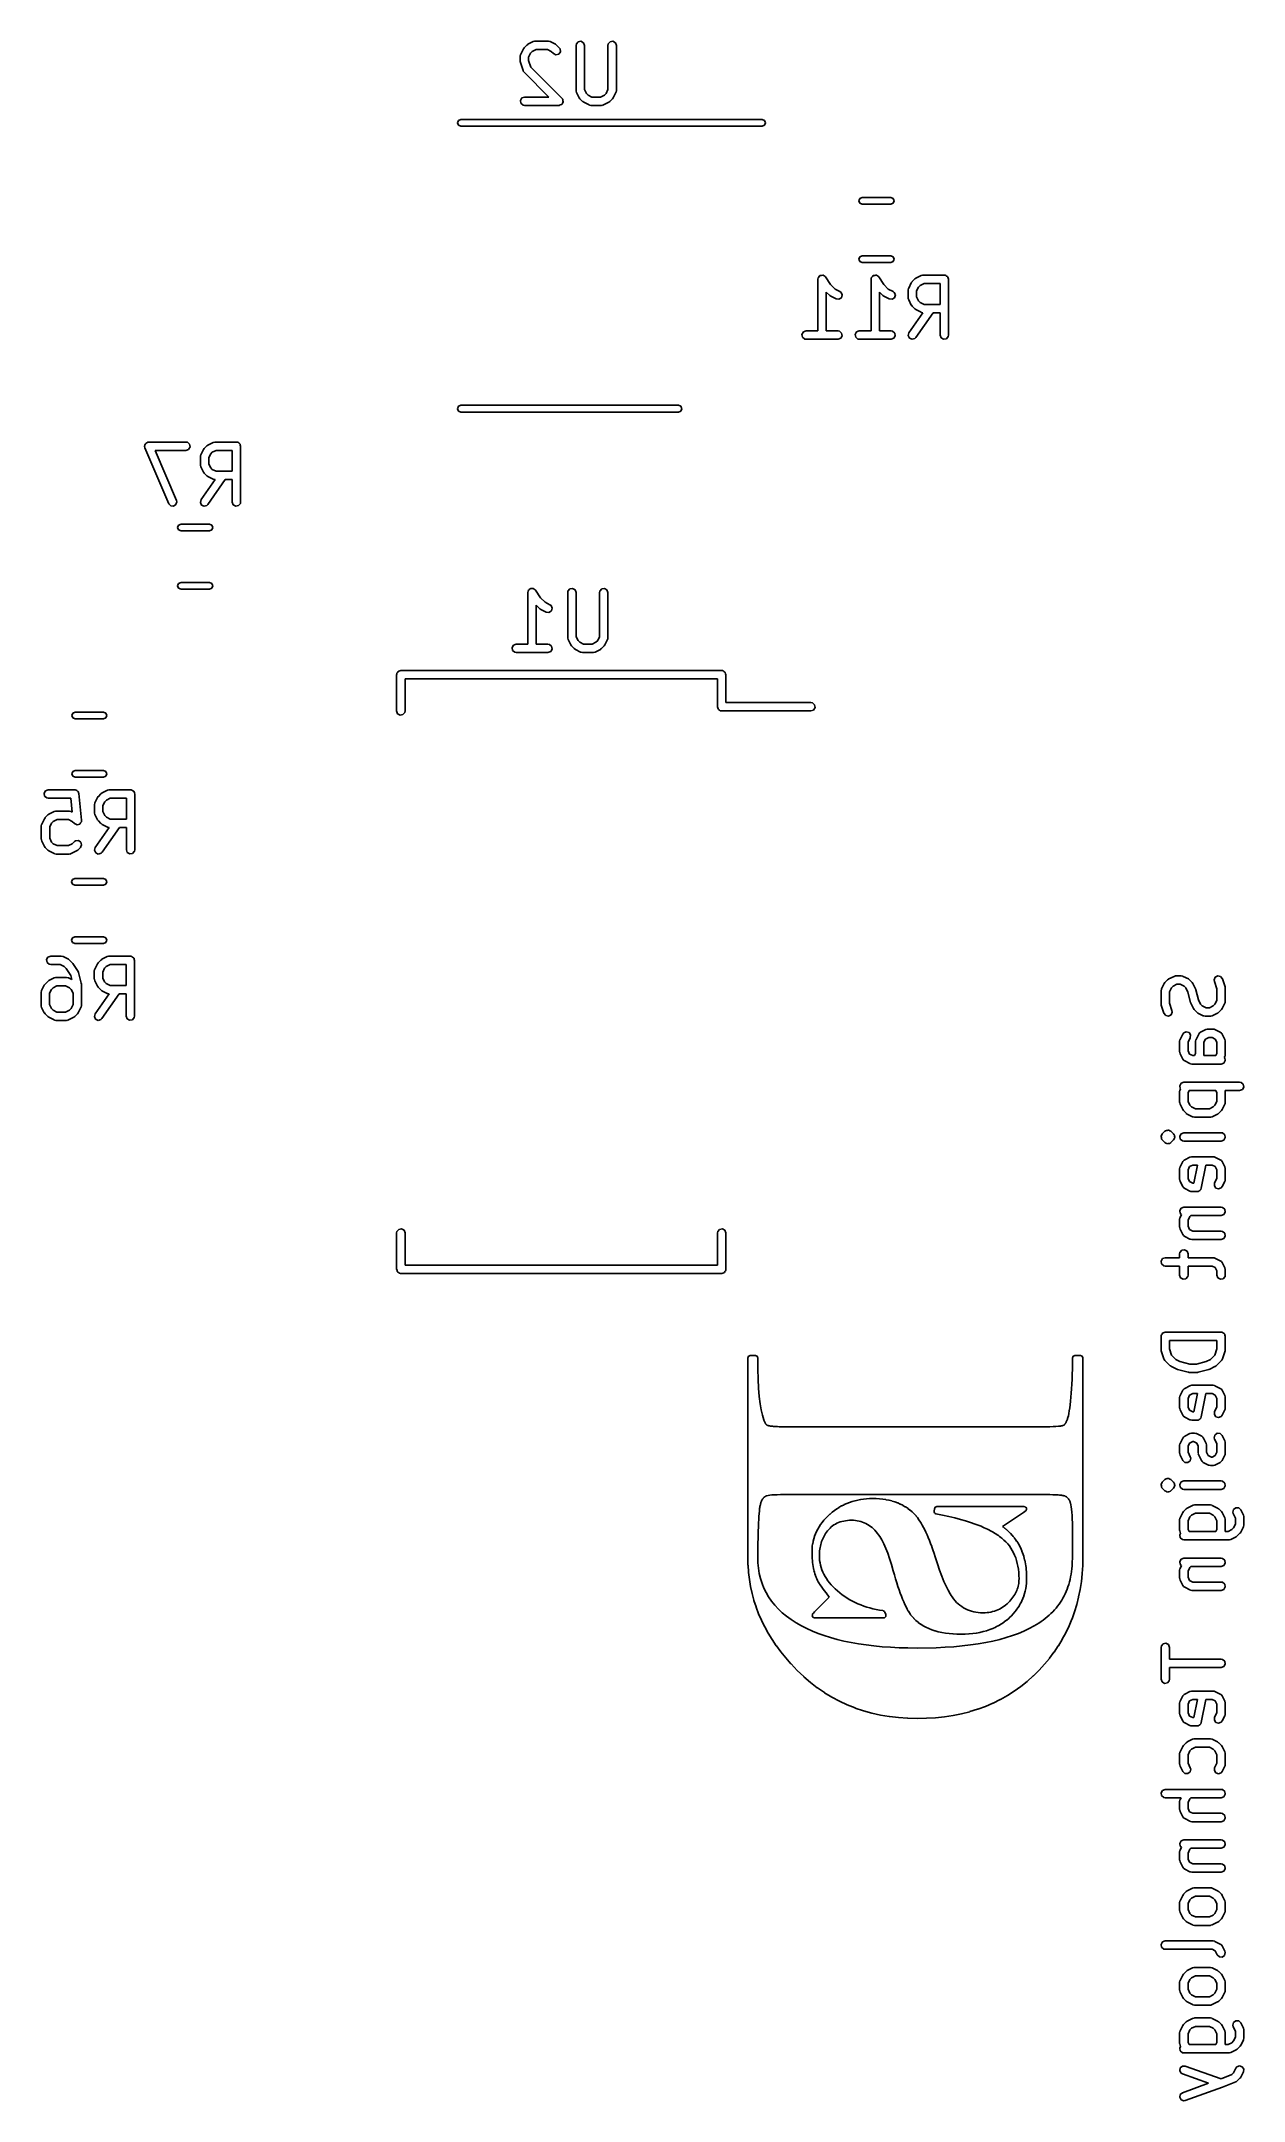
# Model space of a CAD drawing. Extents: x 92.1 to 113.7, y -88.2 to -51.3.
import ezdxf

# ---------------------------------------------------------------- set-up
doc = ezdxf.new("R2010")
doc.units = 0
doc.layers.add('BLACK', color=7, linetype='CONTINUOUS')

msp = doc.modelspace()

# ---------------------------------------------------------------- linework, layer by layer
at = {"layer": 'BLACK', "linetype": 'CONTINUOUS'}
for p, q in [((100.715, -51.6129), (100.72, -51.5872)), ((100.715, -51.7081), (100.715, -51.6129)), ((100.72, -51.5872), (100.723, -51.5838)), ((100.723, -51.5793), (100.771, -51.4841)), ((100.723, -51.5838), (100.723, -51.5793)), ((100.771, -51.4841), (100.784, -51.4661)), ((100.784, -51.4661), (100.785, -51.4646)), ((100.785, -51.4646), (100.833, -51.417)), ((100.833, -51.417), (100.851, -51.4041)), ((100.851, -51.4041), (100.852, -51.4029)), ((100.852, -51.4029), (100.947, -51.3553)), ((100.9, -51.562), (100.865, -51.6306)), ((100.865, -51.6306), (100.865, -51.6959)), ((100.93, -51.5316), (100.9, -51.562)), ((100.999, -51.4974), (100.93, -51.5316)), ((100.947, -51.3553), (100.972, -51.3479)), ((100.972, -51.3479), (100.977, -51.3489)), ((100.977, -51.3489), (100.981, -51.3474)), ((100.981, -51.3474), (101.219, -51.3474)), ((101.201, -51.4974), (100.999, -51.4974)), ((101.27, -51.5316), (101.201, -51.4974)), ((101.219, -51.3474), (101.245, -51.3519)), ((101.245, -51.3519), (101.248, -51.3548)), ((101.248, -51.3548), (101.253, -51.3553)), ((101.253, -51.3553), (101.348, -51.4029)), ((101.309, -51.5707), (101.27, -51.5316)), ((101.355, -51.5923), (101.309, -51.5707)), ((101.348, -51.4029), (101.366, -51.4163)), ((101.405, -51.5791), (101.355, -51.5923)), ((101.366, -51.4163), (101.367, -51.417)), ((101.367, -51.417), (101.415, -51.4646)), ((101.434, -51.537), (101.405, -51.5791)), ((101.415, -51.4646), (101.43, -51.4859)), ((101.43, -51.4859), (101.434, -51.537)), ((101.715, -51.4224), (101.72, -51.3967)), ((101.715, -52.2319), (101.715, -51.4224)), ((101.72, -51.3967), (101.753, -51.3574)), ((101.753, -51.3574), (101.803, -51.3485)), ((101.803, -51.3485), (101.848, -51.3742)), ((101.848, -51.3742), (101.865, -51.4224)), ((101.865, -51.4224), (101.865, -52.2142)), ((102.287, -51.4224), (102.291, -51.3967)), ((102.287, -52.2142), (102.287, -51.4224)), ((102.291, -51.3967), (102.324, -51.3574)), ((102.324, -51.3574), (102.375, -51.3485)), ((102.375, -51.3485), (102.419, -51.3742)), ((102.419, -51.3742), (102.437, -51.4224)), ((102.437, -51.4224), (102.437, -52.2319)), ((100.716, -51.7096), (100.715, -51.7081)), ((100.719, -51.7318), (100.716, -51.7096)), ((100.767, -51.8747), (100.719, -51.7318)), ((100.77, -51.8782), (100.767, -51.8747)), ((100.77, -51.8826), (100.77, -51.8782)), ((100.785, -51.904), (100.77, -51.8826)), ((101.228, -52.3474), (100.785, -51.904)), ((100.865, -51.6959), (100.904, -51.8104)), ((100.904, -51.8104), (101.463, -52.3693)), ((100.717, -52.4094), (100.742, -52.3649)), ((100.742, -52.3649), (100.79, -52.3474)), ((100.79, -52.3474), (101.228, -52.3474)), ((101.463, -52.3693), (101.472, -52.3828)), ((101.472, -52.3828), (101.474, -52.3849)), ((101.474, -52.3849), (101.475, -52.3869)), ((101.475, -52.3869), (101.477, -52.3907)), ((101.717, -52.2361), (101.715, -52.2319)), ((101.716, -52.2405), (101.717, -52.2361)), ((101.723, -52.2654), (101.716, -52.2405)), ((101.771, -52.3607), (101.723, -52.2654)), ((101.772, -52.3618), (101.771, -52.3607)), ((101.785, -52.3802), (101.772, -52.3618)), ((101.833, -52.4278), (101.785, -52.3802)), ((101.865, -52.2142), (101.9, -52.2827)), ((101.9, -52.2827), (101.93, -52.3131)), ((101.93, -52.3131), (101.999, -52.3474)), ((101.999, -52.3474), (102.154, -52.3474)), ((102.154, -52.3474), (102.222, -52.3131)), ((102.222, -52.3131), (102.253, -52.2827)), ((102.253, -52.2827), (102.287, -52.2142)), ((102.367, -52.3802), (102.32, -52.4278)), ((102.368, -52.3787), (102.367, -52.3802)), ((102.381, -52.3607), (102.368, -52.3787)), ((102.429, -52.2654), (102.381, -52.3607)), ((102.432, -52.2576), (102.429, -52.261)), ((102.429, -52.261), (102.429, -52.2654)), ((102.437, -52.2319), (102.432, -52.2576)), ((99.6076, -52.7676), (99.65, -52.75)), ((99.65, -52.75), (105.05, -52.75)), ((100.726, -52.4599), (100.717, -52.4094)), ((100.765, -52.4929), (100.726, -52.4599)), ((100.79, -52.4974), (100.765, -52.4929)), ((101.41, -52.4974), (100.79, -52.4974)), ((101.431, -52.4897), (101.41, -52.4974)), ((101.453, -52.4838), (101.431, -52.4897)), ((101.455, -52.481), (101.453, -52.4838)), ((101.458, -52.4798), (101.455, -52.481)), ((101.469, -52.4603), (101.458, -52.4798)), ((101.482, -52.4418), (101.469, -52.4603)), ((101.477, -52.3907), (101.479, -52.4132)), ((101.479, -52.4132), (101.483, -52.4354)), ((101.483, -52.4354), (101.482, -52.4384)), ((101.482, -52.4384), (101.482, -52.4418)), ((101.834, -52.4285), (101.833, -52.4278)), ((101.852, -52.4418), (101.834, -52.4285)), ((101.947, -52.4895), (101.852, -52.4418)), ((101.952, -52.49), (101.947, -52.4895)), ((101.955, -52.4929), (101.952, -52.49)), ((101.981, -52.4974), (101.955, -52.4929)), ((102.171, -52.4974), (101.981, -52.4974)), ((102.176, -52.4958), (102.171, -52.4974)), ((102.18, -52.4969), (102.176, -52.4958)), ((102.205, -52.4895), (102.18, -52.4969)), ((102.3, -52.4418), (102.205, -52.4895)), ((102.301, -52.4407), (102.3, -52.4418)), ((102.32, -52.4278), (102.301, -52.4407)), ((105.05, -52.75), (105.092, -52.7676)), ((99.59, -52.81), (99.6076, -52.7676)), ((99.6076, -52.8524), (99.59, -52.81)), ((99.65, -52.87), (99.6076, -52.8524)), ((105.05, -52.87), (99.65, -52.87)), ((105.092, -52.8524), (105.05, -52.87)), ((105.092, -52.7676), (105.11, -52.81)), ((105.11, -52.81), (105.092, -52.8524)), ((106.785, -54.2075), (106.803, -54.1651)), ((106.803, -54.2499), (106.785, -54.2075)), ((106.803, -54.1651), (106.845, -54.1475)), ((106.845, -54.1475), (107.355, -54.1475)), ((107.355, -54.1475), (107.397, -54.1651)), ((107.397, -54.1651), (107.415, -54.2075)), ((107.415, -54.2075), (107.397, -54.2499)), ((106.845, -54.2675), (106.803, -54.2499)), ((107.355, -54.2675), (106.845, -54.2675)), ((107.397, -54.2499), (107.355, -54.2675)), ((106.785, -55.2525), (106.803, -55.2101)), ((106.803, -55.2949), (106.785, -55.2525)), ((106.803, -55.2101), (106.845, -55.1925)), ((106.845, -55.3125), (106.803, -55.2949)), ((106.845, -55.1925), (107.355, -55.1925)), ((107.355, -55.3125), (106.845, -55.3125)), ((107.355, -55.1925), (107.397, -55.2101)), ((107.397, -55.2949), (107.355, -55.3125)), ((107.397, -55.2101), (107.415, -55.2525)), ((107.415, -55.2525), (107.397, -55.2949)), ((106.049, -55.6124), (106.053, -55.5867)), ((106.049, -56.5374), (106.049, -55.6124)), ((106.053, -55.5867), (106.056, -55.5834)), ((106.056, -55.5834), (106.057, -55.5791)), ((106.057, -55.5791), (106.072, -55.5641)), ((106.072, -55.5641), (106.086, -55.5474)), ((106.086, -55.5474), (106.091, -55.5467)), ((106.091, -55.5467), (106.094, -55.5437)), ((106.094, -55.5437), (106.115, -55.5423)), ((106.115, -55.5423), (106.137, -55.5385)), ((106.137, -55.5385), (106.141, -55.5407)), ((106.141, -55.5407), (106.145, -55.5404)), ((106.145, -55.5404), (106.162, -55.5533)), ((106.162, -55.5533), (106.181, -55.5642)), ((106.181, -55.5642), (106.183, -55.5682)), ((106.183, -55.5682), (106.186, -55.5708)), ((106.186, -55.5708), (106.277, -55.7075)), ((106.277, -55.7075), (106.359, -55.7888)), ((107.001, -55.6124), (107.006, -55.5867)), ((107.001, -56.5374), (107.001, -55.6124)), ((107.006, -55.5867), (107.008, -55.5834)), ((107.008, -55.5834), (107.009, -55.5791)), ((107.009, -55.5791), (107.025, -55.5641)), ((107.025, -55.5641), (107.039, -55.5474)), ((107.039, -55.5474), (107.043, -55.5467)), ((107.043, -55.5467), (107.046, -55.5437)), ((107.046, -55.5437), (107.068, -55.5423)), ((107.068, -55.5423), (107.089, -55.5385)), ((107.089, -55.5385), (107.093, -55.5407)), ((107.093, -55.5407), (107.097, -55.5404)), ((107.097, -55.5404), (107.115, -55.5533)), ((107.115, -55.5533), (107.134, -55.5642)), ((107.134, -55.5642), (107.135, -55.5682)), ((107.135, -55.5682), (107.139, -55.5708)), ((107.139, -55.5708), (107.23, -55.7075)), ((107.23, -55.7075), (107.311, -55.7888)), ((107.676, -55.7693), (107.723, -55.6741)), ((107.723, -55.6741), (107.737, -55.6561)), ((107.737, -55.6546), (107.785, -55.607)), ((107.737, -55.6561), (107.737, -55.6546)), ((107.785, -55.607), (107.803, -55.5941)), ((107.803, -55.5941), (107.805, -55.5929)), ((107.805, -55.5929), (107.9, -55.5453)), ((107.951, -55.6874), (107.883, -55.7216)), ((107.9, -55.5453), (107.925, -55.5379)), ((107.925, -55.5379), (107.929, -55.5389)), ((107.929, -55.5389), (107.933, -55.5374)), ((107.933, -55.5374), (108.314, -55.5374)), ((108.239, -55.6874), (107.951, -55.6874)), ((108.239, -56.0612), (108.239, -55.6874)), ((108.314, -55.5374), (108.324, -55.5391)), ((108.324, -55.5391), (108.327, -55.5385)), ((108.327, -55.5385), (108.33, -55.5402)), ((108.33, -55.5402), (108.34, -55.5419)), ((108.34, -55.5419), (108.355, -55.5544)), ((108.355, -55.5544), (108.372, -55.5642)), ((108.372, -55.5642), (108.374, -55.5705)), ((108.374, -55.5705), (108.379, -55.5749)), ((108.379, -55.5749), (108.383, -55.5941)), ((108.383, -55.5941), (108.389, -55.6124)), ((108.389, -55.6124), (108.389, -56.6124)), ((106.261, -55.9035), (106.199, -55.8411)), ((106.199, -55.8411), (106.199, -56.5374)), ((106.263, -55.9042), (106.261, -55.9035)), ((106.281, -55.9176), (106.263, -55.9042)), ((106.376, -55.9652), (106.281, -55.9176)), ((106.359, -55.7888), (106.443, -55.831)), ((106.427, -55.971), (106.376, -55.9652)), ((106.47, -55.9428), (106.427, -55.971)), ((106.443, -55.831), (106.464, -55.8465)), ((106.464, -55.8465), (106.484, -55.8936)), ((106.484, -55.8936), (106.47, -55.9428)), ((107.214, -55.9035), (107.151, -55.8411)), ((107.151, -55.8411), (107.151, -56.5374)), ((107.215, -55.9042), (107.214, -55.9035)), ((107.233, -55.9176), (107.215, -55.9042)), ((107.328, -55.9652), (107.233, -55.9176)), ((107.311, -55.7888), (107.395, -55.831)), ((107.379, -55.971), (107.328, -55.9652)), ((107.422, -55.9428), (107.379, -55.971)), ((107.395, -55.831), (107.416, -55.8465)), ((107.416, -55.8465), (107.437, -55.8936)), ((107.437, -55.8936), (107.422, -55.9428)), ((107.668, -55.8029), (107.672, -55.7772)), ((107.668, -55.9457), (107.668, -55.8029)), ((107.669, -55.9499), (107.668, -55.9457)), ((107.668, -55.9543), (107.669, -55.9499)), ((107.676, -55.9793), (107.668, -55.9543)), ((107.672, -55.7772), (107.675, -55.7738)), ((107.675, -55.7738), (107.676, -55.7693)), ((107.723, -56.0745), (107.676, -55.9793)), ((107.725, -56.0756), (107.723, -56.0745)), ((107.737, -56.094), (107.725, -56.0756)), ((107.852, -55.752), (107.818, -55.8206)), ((107.818, -55.8206), (107.818, -55.928)), ((107.818, -55.928), (107.852, -55.9965)), ((107.883, -55.7216), (107.852, -55.752)), ((107.852, -55.9965), (107.883, -56.0269)), ((107.883, -56.0269), (107.951, -56.0612)), ((107.951, -56.0612), (108.239, -56.0612)), ((107.681, -56.5694), (107.932, -56.211)), ((107.785, -56.1416), (107.737, -56.094)), ((107.787, -56.1423), (107.785, -56.1416)), ((107.805, -56.1557), (107.787, -56.1423)), ((108.115, -56.2112), (107.804, -56.6554)), ((107.9, -56.2033), (107.805, -56.1557)), ((107.904, -56.2038), (107.9, -56.2033)), ((107.908, -56.2067), (107.904, -56.2038)), ((107.932, -56.211), (107.908, -56.2067)), ((108.239, -56.2112), (108.115, -56.2112)), ((108.239, -56.6124), (108.239, -56.2112)), ((105.764, -56.5994), (105.79, -56.5549)), ((105.773, -56.6499), (105.764, -56.5994)), ((105.812, -56.6829), (105.773, -56.6499)), ((105.79, -56.5549), (105.838, -56.5374)), ((105.838, -56.6874), (105.812, -56.6829)), ((105.838, -56.5374), (106.049, -56.5374)), ((106.41, -56.6874), (105.838, -56.6874)), ((106.199, -56.5374), (106.41, -56.5374)), ((106.41, -56.5374), (106.435, -56.5419)), ((106.458, -56.6698), (106.41, -56.6874)), ((106.435, -56.5419), (106.474, -56.5749)), ((106.483, -56.6254), (106.458, -56.6698)), ((106.474, -56.5749), (106.483, -56.6254)), ((106.717, -56.5994), (106.742, -56.5549)), ((106.726, -56.6499), (106.717, -56.5994)), ((106.765, -56.6829), (106.726, -56.6499)), ((106.742, -56.5549), (106.79, -56.5374)), ((106.79, -56.6874), (106.765, -56.6829)), ((106.79, -56.5374), (107.001, -56.5374)), ((107.362, -56.6874), (106.79, -56.6874)), ((107.151, -56.5374), (107.362, -56.5374)), ((107.362, -56.5374), (107.388, -56.5419)), ((107.41, -56.6698), (107.362, -56.6874)), ((107.388, -56.5419), (107.427, -56.5749)), ((107.436, -56.6254), (107.41, -56.6698)), ((107.427, -56.5749), (107.436, -56.6254)), ((107.668, -56.6189), (107.681, -56.5694)), ((107.69, -56.6654), (107.668, -56.6189)), ((107.736, -56.6871), (107.69, -56.6654)), ((107.786, -56.6738), (107.736, -56.6871)), ((107.804, -56.6554), (107.786, -56.6738)), ((108.257, -56.6606), (108.239, -56.6124)), ((108.301, -56.6862), (108.257, -56.6606)), ((108.352, -56.6773), (108.301, -56.6862)), ((108.385, -56.638), (108.352, -56.6773)), ((108.389, -56.6124), (108.385, -56.638)), ((99.59, -57.93), (99.6076, -57.8876)), ((99.6076, -57.8876), (99.65, -57.87)), ((99.65, -57.87), (103.55, -57.87)), ((103.55, -57.87), (103.592, -57.8876)), ((103.592, -57.8876), (103.61, -57.93)), ((99.6076, -57.9724), (99.59, -57.93)), ((99.65, -57.99), (99.6076, -57.9724)), ((103.55, -57.99), (99.65, -57.99)), ((103.592, -57.9724), (103.55, -57.99)), ((103.61, -57.93), (103.592, -57.9724)), ((93.9818, -58.6066), (93.9843, -58.5981)), ((93.9877, -58.6319), (93.9818, -58.6066)), ((93.9828, -58.5894), (93.9916, -58.5742)), ((93.9843, -58.5981), (93.9828, -58.5894)), ((94.4163, -59.6319), (93.9877, -58.6319)), ((93.9916, -58.5742), (93.9966, -58.5575)), ((93.9966, -58.5575), (94.004, -58.5526)), ((94.004, -58.5526), (94.0085, -58.5449)), ((94.0085, -58.5449), (94.0249, -58.5389)), ((94.0249, -58.5389), (94.0395, -58.5294)), ((94.0395, -58.5294), (94.0483, -58.5304)), ((94.0483, -58.5304), (94.0567, -58.5274)), ((94.0567, -58.5274), (94.7233, -58.5274)), ((94.7233, -58.5274), (94.749, -58.5319)), ((94.749, -58.5319), (94.7883, -58.5649)), ((94.7972, -58.6154), (94.7715, -58.6598)), ((94.7883, -58.5649), (94.7972, -58.6154)), ((95.0372, -58.6641), (95.0506, -58.6461)), ((95.0506, -58.6461), (95.0513, -58.6446)), ((95.0513, -58.6446), (95.0989, -58.597)), ((95.0989, -58.597), (95.1172, -58.5841)), ((95.1172, -58.5841), (95.1184, -58.5829)), ((95.1184, -58.5829), (95.2136, -58.5353)), ((95.2136, -58.5353), (95.2386, -58.5279)), ((95.2386, -58.5279), (95.2429, -58.5289)), ((95.2429, -58.5289), (95.2471, -58.5274)), ((95.2471, -58.5274), (95.6281, -58.5274)), ((95.6281, -58.5274), (95.6378, -58.5291)), ((95.6378, -58.5291), (95.6411, -58.5285)), ((95.6411, -58.5285), (95.644, -58.5302)), ((95.644, -58.5302), (95.6537, -58.5319)), ((95.6537, -58.5319), (95.6687, -58.5444)), ((95.6687, -58.5444), (95.6855, -58.5542)), ((95.6855, -58.5542), (95.6879, -58.5605)), ((95.6879, -58.5605), (95.693, -58.5649)), ((95.693, -58.5649), (95.6964, -58.5841)), ((95.6964, -58.5841), (95.7031, -58.6024)), ((95.7031, -58.6024), (95.7031, -59.6024)), ((94.7233, -58.6774), (94.1704, -58.6774)), ((94.1704, -58.6774), (94.5542, -59.5728)), ((94.7715, -58.6598), (94.7233, -58.6774)), ((94.9817, -58.7929), (94.9862, -58.7672)), ((94.9817, -58.9357), (94.9817, -58.7929)), ((94.9832, -58.9399), (94.9817, -58.9357)), ((94.9822, -58.9443), (94.9832, -58.9399)), ((94.9896, -58.9693), (94.9822, -58.9443)), ((94.9862, -58.7672), (94.9891, -58.7638)), ((94.9891, -58.7638), (94.9896, -58.7593)), ((94.9896, -58.7593), (95.0372, -58.6641)), ((95.0372, -59.0645), (94.9896, -58.9693)), ((95.1659, -58.742), (95.1317, -58.8106)), ((95.1317, -58.8106), (95.1317, -58.918)), ((95.1317, -58.918), (95.1659, -58.9865)), ((95.1963, -58.7116), (95.1659, -58.742)), ((95.1659, -58.9865), (95.1963, -59.0169)), ((95.2648, -58.6774), (95.1963, -58.7116)), ((95.1963, -59.0169), (95.2648, -59.0512)), ((95.5531, -58.6774), (95.2648, -58.6774)), ((95.5531, -59.0512), (95.5531, -58.6774)), ((94.9952, -59.5594), (95.2461, -59.201)), ((95.0384, -59.0656), (95.0372, -59.0645)), ((95.0513, -59.084), (95.0384, -59.0656)), ((95.0989, -59.1316), (95.0513, -59.084)), ((95.1004, -59.1323), (95.0989, -59.1316)), ((95.1184, -59.1457), (95.1004, -59.1323)), ((95.429, -59.2012), (95.1181, -59.6454)), ((95.2136, -59.1933), (95.1184, -59.1457)), ((95.2181, -59.1938), (95.2136, -59.1933)), ((95.2215, -59.1967), (95.2181, -59.1938)), ((95.2461, -59.201), (95.2215, -59.1967)), ((95.2648, -59.0512), (95.5531, -59.0512)), ((95.5531, -59.2012), (95.429, -59.2012)), ((95.5531, -59.6024), (95.5531, -59.2012)), ((94.4514, -59.6693), (94.4163, -59.6319)), ((94.5024, -59.6754), (94.4514, -59.6693)), ((94.5453, -59.6473), (94.5024, -59.6754)), ((94.5601, -59.5982), (94.5453, -59.6473)), ((94.5542, -59.5728), (94.5601, -59.5982)), ((94.982, -59.6089), (94.9952, -59.5594)), ((95.0036, -59.6554), (94.982, -59.6089)), ((95.0501, -59.6771), (95.0036, -59.6554)), ((95.0997, -59.6638), (95.0501, -59.6771)), ((95.1181, -59.6454), (95.0997, -59.6638)), ((95.5706, -59.6506), (95.5531, -59.6024)), ((95.6151, -59.6762), (95.5706, -59.6506)), ((95.6656, -59.6673), (95.6151, -59.6762)), ((95.6986, -59.628), (95.6656, -59.6673)), ((95.7031, -59.6024), (95.6986, -59.628)), ((94.5753, -60.0575), (94.5928, -60.0151)), ((94.5928, -60.0999), (94.5753, -60.0575)), ((94.5928, -60.0151), (94.6353, -59.9975)), ((94.6353, -60.1175), (94.5928, -60.0999)), ((94.6353, -59.9975), (95.1447, -59.9975)), ((95.1447, -60.1175), (94.6353, -60.1175)), ((95.1447, -59.9975), (95.1872, -60.0151)), ((95.1872, -60.0999), (95.1447, -60.1175)), ((95.1872, -60.0151), (95.2047, -60.0575)), ((95.2047, -60.0575), (95.1872, -60.0999)), ((94.5753, -61.1025), (94.5928, -61.0601)), ((94.5928, -61.1449), (94.5753, -61.1025)), ((94.5928, -61.0601), (94.6353, -61.0425)), ((94.6353, -61.1625), (94.5928, -61.1449)), ((94.6353, -61.0425), (95.1447, -61.0425)), ((95.1447, -61.1625), (94.6353, -61.1625)), ((95.1447, -61.0425), (95.1872, -61.0601)), ((95.1872, -61.1449), (95.1447, -61.1625)), ((95.1872, -61.0601), (95.2047, -61.1025)), ((95.2047, -61.1025), (95.1872, -61.1449)), ((100.851, -61.2224), (100.856, -61.1967)), ((100.851, -62.1474), (100.851, -61.2224)), ((100.856, -61.1967), (100.858, -61.1934)), ((100.858, -61.1934), (100.859, -61.1891)), ((100.859, -61.1891), (100.875, -61.1741)), ((100.875, -61.1741), (100.889, -61.1574)), ((100.889, -61.1574), (100.893, -61.1567)), ((100.893, -61.1567), (100.896, -61.1537)), ((100.896, -61.1537), (100.918, -61.1523)), ((100.918, -61.1523), (100.939, -61.1485)), ((100.939, -61.1485), (100.943, -61.1507)), ((100.943, -61.1507), (100.947, -61.1504)), ((100.947, -61.1504), (100.965, -61.1633)), ((100.965, -61.1633), (100.984, -61.1742)), ((100.984, -61.1742), (100.985, -61.1782)), ((100.985, -61.1782), (100.989, -61.1808)), ((100.989, -61.1808), (101.08, -61.3175)), ((101.565, -61.2224), (101.57, -61.1967)), ((101.565, -62.0319), (101.565, -61.2224)), ((101.57, -61.1967), (101.603, -61.1574)), ((101.603, -61.1574), (101.653, -61.1485)), ((101.653, -61.1485), (101.698, -61.1742)), ((101.698, -61.1742), (101.715, -61.2224)), ((101.715, -61.2224), (101.715, -62.0142)), ((102.137, -61.2224), (102.141, -61.1967)), ((102.137, -62.0142), (102.137, -61.2224)), ((102.141, -61.1967), (102.174, -61.1574)), ((102.174, -61.1574), (102.225, -61.1485)), ((102.225, -61.1485), (102.269, -61.1742)), ((102.269, -61.1742), (102.287, -61.2224)), ((102.287, -61.2224), (102.287, -62.0319)), ((101.064, -61.5135), (101.001, -61.4511)), ((101.001, -61.4511), (101.001, -62.1474)), ((101.065, -61.5142), (101.064, -61.5135)), ((101.083, -61.5276), (101.065, -61.5142)), ((101.08, -61.3175), (101.161, -61.3988)), ((101.178, -61.5752), (101.083, -61.5276)), ((101.161, -61.3988), (101.245, -61.441)), ((101.229, -61.581), (101.178, -61.5752)), ((101.272, -61.5528), (101.229, -61.581)), ((101.245, -61.441), (101.266, -61.4565)), ((101.266, -61.4565), (101.287, -61.5036)), ((101.287, -61.5036), (101.272, -61.5528)), ((100.567, -62.2094), (100.592, -62.1649)), ((100.576, -62.2599), (100.567, -62.2094)), ((100.615, -62.2929), (100.576, -62.2599)), ((100.592, -62.1649), (100.64, -62.1474)), ((100.64, -62.2974), (100.615, -62.2929)), ((100.64, -62.1474), (100.851, -62.1474)), ((101.212, -62.2974), (100.64, -62.2974)), ((101.001, -62.1474), (101.212, -62.1474)), ((101.212, -62.1474), (101.238, -62.1519)), ((101.26, -62.2798), (101.212, -62.2974)), ((101.238, -62.1519), (101.277, -62.1849)), ((101.286, -62.2354), (101.26, -62.2798)), ((101.277, -62.1849), (101.286, -62.2354)), ((101.567, -62.0361), (101.565, -62.0319)), ((101.566, -62.0405), (101.567, -62.0361)), ((101.573, -62.0654), (101.566, -62.0405)), ((101.621, -62.1607), (101.573, -62.0654)), ((101.622, -62.1618), (101.621, -62.1607)), ((101.635, -62.1802), (101.622, -62.1618)), ((101.683, -62.2278), (101.635, -62.1802)), ((101.684, -62.2285), (101.683, -62.2278)), ((101.702, -62.2418), (101.684, -62.2285)), ((101.797, -62.2895), (101.702, -62.2418)), ((101.715, -62.0142), (101.75, -62.0827)), ((101.75, -62.0827), (101.78, -62.1131)), ((101.78, -62.1131), (101.849, -62.1474)), ((101.802, -62.29), (101.797, -62.2895)), ((101.805, -62.2929), (101.802, -62.29)), ((101.831, -62.2974), (101.805, -62.2929)), ((102.021, -62.2974), (101.831, -62.2974)), ((101.849, -62.1474), (102.004, -62.1474)), ((102.004, -62.1474), (102.072, -62.1131)), ((102.026, -62.2958), (102.021, -62.2974)), ((102.03, -62.2969), (102.026, -62.2958)), ((102.055, -62.2895), (102.03, -62.2969)), ((102.15, -62.2418), (102.055, -62.2895)), ((102.072, -62.1131), (102.103, -62.0827)), ((102.103, -62.0827), (102.137, -62.0142)), ((102.151, -62.2407), (102.15, -62.2418)), ((102.17, -62.2278), (102.151, -62.2407)), ((102.217, -62.1802), (102.17, -62.2278)), ((102.218, -62.1787), (102.217, -62.1802)), ((102.231, -62.1607), (102.218, -62.1787)), ((102.279, -62.0654), (102.231, -62.1607)), ((102.282, -62.0576), (102.279, -62.061)), ((102.279, -62.061), (102.279, -62.0654)), ((102.287, -62.0319), (102.282, -62.0576)), ((98.5, -62.695), (98.5017, -62.6853)), ((98.5, -63.345), (98.5, -62.695)), ((98.5011, -62.682), (98.5028, -62.6791)), ((98.5017, -62.6853), (98.5011, -62.682)), ((98.5028, -62.6791), (98.5045, -62.6693)), ((98.5045, -62.6693), (98.517, -62.6544)), ((98.517, -62.6544), (98.5268, -62.6375)), ((98.5268, -62.6375), (98.5331, -62.6352)), ((98.5331, -62.6352), (98.5375, -62.63)), ((98.5375, -62.63), (98.5567, -62.6267)), ((98.5567, -62.6267), (98.575, -62.62)), ((98.575, -62.62), (104.325, -62.62)), ((104.325, -62.62), (104.335, -62.6217)), ((104.335, -62.6217), (104.338, -62.6211)), ((104.338, -62.6211), (104.341, -62.6228)), ((104.341, -62.6228), (104.351, -62.6245)), ((104.351, -62.6245), (104.366, -62.637)), ((104.366, -62.637), (104.382, -62.6468)), ((104.382, -62.6468), (104.385, -62.6531)), ((104.385, -62.6531), (104.39, -62.6575)), ((104.39, -62.6575), (104.393, -62.6767)), ((104.393, -62.6767), (104.4, -62.695)), ((104.4, -62.695), (104.4, -63.195)), ((104.25, -62.77), (98.65, -62.77)), ((98.65, -62.77), (98.65, -63.345)), ((104.25, -63.27), (104.25, -62.77)), ((92.6778, -63.4275), (92.6953, -63.3851)), ((92.6953, -63.4699), (92.6778, -63.4275)), ((92.6953, -63.3851), (92.7378, -63.3675)), ((92.7378, -63.3675), (93.2472, -63.3675)), ((93.2472, -63.3675), (93.2896, -63.3851)), ((93.2896, -63.3851), (93.3072, -63.4275)), ((93.3072, -63.4275), (93.2896, -63.4699)), ((98.5175, -63.3932), (98.5, -63.345)), ((98.562, -63.4189), (98.5175, -63.3932)), ((98.6125, -63.41), (98.562, -63.4189)), ((98.6455, -63.3707), (98.6125, -63.41)), ((98.65, -63.345), (98.6455, -63.3707)), ((104.257, -63.2883), (104.25, -63.27)), ((104.26, -63.3075), (104.257, -63.2883)), ((104.265, -63.3118), (104.26, -63.3075)), ((104.268, -63.3182), (104.265, -63.3118)), ((104.284, -63.328), (104.268, -63.3182)), ((104.299, -63.3405), (104.284, -63.328)), ((104.309, -63.3422), (104.299, -63.3405)), ((104.312, -63.3439), (104.309, -63.3422)), ((104.315, -63.3433), (104.312, -63.3439)), ((104.325, -63.345), (104.315, -63.3433)), ((105.925, -63.345), (104.325, -63.345)), ((104.4, -63.195), (105.925, -63.195)), ((105.925, -63.195), (105.951, -63.1995)), ((105.973, -63.3275), (105.925, -63.345)), ((105.951, -63.1995), (105.99, -63.2325)), ((105.999, -63.283), (105.973, -63.3275)), ((105.99, -63.2325), (105.999, -63.283)), ((92.7378, -63.4875), (92.6953, -63.4699)), ((93.2472, -63.4875), (92.7378, -63.4875)), ((93.2896, -63.4699), (93.2472, -63.4875)), ((92.6778, -64.4725), (92.6953, -64.4301)), ((92.6953, -64.5149), (92.6778, -64.4725)), ((92.6953, -64.4301), (92.7378, -64.4125)), ((92.7378, -64.5325), (92.6953, -64.5149)), ((92.7378, -64.4125), (93.2472, -64.4125)), ((93.2472, -64.5325), (92.7378, -64.5325)), ((93.2472, -64.4125), (93.2896, -64.4301)), ((93.2896, -64.5149), (93.2472, -64.5325)), ((93.2896, -64.4301), (93.3072, -64.4725)), ((93.3072, -64.4725), (93.2896, -64.5149)), ((92.1805, -64.8194), (92.2062, -64.7749)), ((92.1895, -64.8699), (92.1805, -64.8194)), ((92.2288, -64.9029), (92.1895, -64.8699)), ((92.2062, -64.7749), (92.2544, -64.7574)), ((92.2544, -64.9074), (92.2288, -64.9029)), ((92.2544, -64.7574), (92.7306, -64.7574)), ((92.6627, -64.9074), (92.2544, -64.9074)), ((92.6875, -65.1556), (92.6627, -64.9074)), ((92.7306, -64.7574), (92.7345, -64.7581)), ((92.7345, -64.7581), (92.7362, -64.7576)), ((92.7362, -64.7576), (92.739, -64.7589)), ((92.739, -64.7589), (92.7562, -64.7619)), ((92.7562, -64.7619), (92.7684, -64.7721)), ((92.7684, -64.7721), (92.783, -64.7787)), ((92.783, -64.7787), (92.7875, -64.7881)), ((92.7875, -64.7881), (92.7955, -64.7949)), ((92.7955, -64.7949), (92.7983, -64.8106)), ((92.7983, -64.8106), (92.8052, -64.8249)), ((92.8052, -64.8249), (92.8528, -65.3011)), ((93.0921, -64.9893), (93.1397, -64.8941)), ((93.1397, -64.8941), (93.1531, -64.8761)), ((93.1531, -64.8761), (93.1538, -64.8746)), ((93.1538, -64.8746), (93.2014, -64.827)), ((93.2014, -64.827), (93.2197, -64.8141)), ((93.2197, -64.8141), (93.2209, -64.8129)), ((93.2209, -64.8129), (93.3161, -64.7653)), ((93.3673, -64.9074), (93.2988, -64.9416)), ((93.3161, -64.7653), (93.3411, -64.7579)), ((93.3411, -64.7579), (93.3454, -64.7589)), ((93.3454, -64.7589), (93.3496, -64.7574)), ((93.3496, -64.7574), (93.7306, -64.7574)), ((93.6556, -64.9074), (93.3673, -64.9074)), ((93.6556, -65.2812), (93.6556, -64.9074)), ((93.7306, -64.7574), (93.7403, -64.7591)), ((93.7403, -64.7591), (93.7436, -64.7585)), ((93.7436, -64.7585), (93.7465, -64.7602)), ((93.7465, -64.7602), (93.7562, -64.7619)), ((93.7562, -64.7619), (93.7712, -64.7744)), ((93.7712, -64.7744), (93.788, -64.7842)), ((93.788, -64.7842), (93.7904, -64.7905)), ((93.7904, -64.7905), (93.7955, -64.7949)), ((93.7955, -64.7949), (93.7989, -64.8141)), ((93.7989, -64.8141), (93.8056, -64.8324)), ((93.8056, -64.8324), (93.8056, -65.8324)), ((92.1397, -65.3703), (92.1873, -65.275)), ((92.1873, -65.275), (92.2007, -65.257)), ((92.2007, -65.257), (92.2014, -65.2555)), ((92.2014, -65.2555), (92.249, -65.2079)), ((92.249, -65.2079), (92.2674, -65.1951)), ((92.2674, -65.1951), (92.2685, -65.1939)), ((92.2685, -65.1939), (92.3637, -65.1463)), ((92.415, -65.2883), (92.3464, -65.3226)), ((92.3637, -65.1463), (92.3887, -65.1388)), ((92.3887, -65.1388), (92.393, -65.1399)), ((92.393, -65.1399), (92.3973, -65.1383)), ((92.3973, -65.1383), (92.6354, -65.1383)), ((92.6177, -65.2883), (92.415, -65.2883)), ((92.6862, -65.3226), (92.6177, -65.2883)), ((92.6354, -65.1383), (92.661, -65.1429)), ((92.661, -65.1429), (92.6644, -65.1457)), ((92.6644, -65.1457), (92.6689, -65.1463)), ((92.6689, -65.1463), (92.6875, -65.1556)), ((93.0842, -65.0229), (93.0887, -64.9972)), ((93.0842, -65.1657), (93.0842, -65.0229)), ((93.0857, -65.1699), (93.0842, -65.1657)), ((93.0847, -65.1743), (93.0857, -65.1699)), ((93.0921, -65.1993), (93.0847, -65.1743)), ((93.0887, -64.9972), (93.0916, -64.9938)), ((93.0916, -64.9938), (93.0921, -64.9893)), ((93.1397, -65.2945), (93.0921, -65.1993)), ((93.1409, -65.2956), (93.1397, -65.2945)), ((93.1538, -65.314), (93.1409, -65.2956)), ((93.2684, -64.972), (93.2342, -65.0406)), ((93.2342, -65.0406), (93.2342, -65.148)), ((93.2342, -65.148), (93.2684, -65.2165)), ((93.2988, -64.9416), (93.2684, -64.972)), ((93.2684, -65.2165), (93.2988, -65.2469)), ((93.2988, -65.2469), (93.3673, -65.2812)), ((93.3673, -65.2812), (93.6556, -65.2812)), ((92.1318, -65.4038), (92.1363, -65.3782)), ((92.1318, -65.6419), (92.1318, -65.4038)), ((92.1333, -65.6461), (92.1318, -65.6419)), ((92.1323, -65.6505), (92.1333, -65.6461)), ((92.1397, -65.6754), (92.1323, -65.6505)), ((92.1363, -65.3782), (92.1392, -65.3747)), ((92.1392, -65.3747), (92.1397, -65.3703)), ((92.316, -65.353), (92.2818, -65.4215)), ((92.2818, -65.4215), (92.2818, -65.6242)), ((92.2818, -65.6242), (92.316, -65.6927)), ((92.3464, -65.3226), (92.316, -65.353)), ((92.7252, -65.3616), (92.6862, -65.3226)), ((92.7256, -65.3618), (92.7252, -65.3616)), ((92.7252, -65.6841), (92.7465, -65.6692)), ((92.7258, -65.3623), (92.7256, -65.3618)), ((92.7489, -65.3726), (92.7258, -65.3623)), ((92.7465, -65.6692), (92.7976, -65.6647)), ((92.7717, -65.3833), (92.7489, -65.3726)), ((92.7722, -65.3832), (92.7717, -65.3833)), ((92.7726, -65.3834), (92.7722, -65.3832)), ((92.7969, -65.3765), (92.7726, -65.3834)), ((92.8212, -65.37), (92.7969, -65.3765)), ((92.7976, -65.6647), (92.8397, -65.6941)), ((92.8215, -65.3696), (92.8212, -65.37)), ((92.822, -65.3695), (92.8215, -65.3696)), ((92.8362, -65.3486), (92.822, -65.3695)), ((92.8507, -65.328), (92.8362, -65.3486)), ((92.8509, -65.3271), (92.8506, -65.3275)), ((92.8506, -65.3275), (92.8507, -65.328)), ((92.8528, -65.3011), (92.8509, -65.3271)), ((93.0977, -65.7894), (93.3486, -65.431)), ((93.2014, -65.3616), (93.1538, -65.314)), ((93.2029, -65.3623), (93.2014, -65.3616)), ((93.2209, -65.3757), (93.2029, -65.3623)), ((93.5315, -65.4312), (93.2206, -65.8754)), ((93.3161, -65.4233), (93.2209, -65.3757)), ((93.3206, -65.4238), (93.3161, -65.4233)), ((93.324, -65.4267), (93.3206, -65.4238)), ((93.3486, -65.431), (93.324, -65.4267)), ((93.6556, -65.4312), (93.5315, -65.4312)), ((93.6556, -65.8324), (93.6556, -65.4312)), ((92.1873, -65.7707), (92.1397, -65.6754)), ((92.1885, -65.7718), (92.1873, -65.7707)), ((92.2014, -65.7902), (92.1885, -65.7718)), ((92.249, -65.8378), (92.2014, -65.7902)), ((92.2505, -65.8385), (92.249, -65.8378)), ((92.2685, -65.8518), (92.2505, -65.8385)), ((92.3637, -65.8995), (92.2685, -65.8518)), ((92.316, -65.6927), (92.3464, -65.7231)), ((92.3464, -65.7231), (92.415, -65.7574)), ((92.3682, -65.9), (92.3637, -65.8995)), ((92.3716, -65.9029), (92.3682, -65.9)), ((92.3973, -65.9074), (92.3716, -65.9029)), ((92.6354, -65.9074), (92.3973, -65.9074)), ((92.415, -65.7574), (92.6177, -65.7574)), ((92.6177, -65.7574), (92.6862, -65.7231)), ((92.6396, -65.9058), (92.6354, -65.9074)), ((92.6439, -65.9069), (92.6396, -65.9058)), ((92.6689, -65.8995), (92.6439, -65.9069)), ((92.7641, -65.8518), (92.6689, -65.8995)), ((92.6862, -65.7231), (92.7252, -65.6841)), ((92.7653, -65.8507), (92.7641, -65.8518)), ((92.7836, -65.8378), (92.7653, -65.8507)), ((92.8312, -65.7902), (92.7836, -65.8378)), ((92.8529, -65.7437), (92.8312, -65.7902)), ((92.8397, -65.6941), (92.8529, -65.7437)), ((93.0845, -65.8389), (93.0977, -65.7894)), ((93.1061, -65.8854), (93.0845, -65.8389)), ((93.1526, -65.9071), (93.1061, -65.8854)), ((93.2022, -65.8938), (93.1526, -65.9071)), ((93.2206, -65.8754), (93.2022, -65.8938)), ((93.6731, -65.8806), (93.6556, -65.8324)), ((93.7176, -65.9062), (93.6731, -65.8806)), ((93.7681, -65.8973), (93.7176, -65.9062)), ((93.8011, -65.858), (93.7681, -65.8973)), ((93.8056, -65.8324), (93.8011, -65.858)), ((92.6753, -66.4075), (92.6928, -66.3651)), ((92.6928, -66.3651), (92.7353, -66.3475)), ((92.7353, -66.3475), (93.2447, -66.3475)), ((93.2447, -66.3475), (93.2871, -66.3651)), ((93.2871, -66.3651), (93.3047, -66.4075)), ((92.6928, -66.4499), (92.6753, -66.4075)), ((92.7353, -66.4675), (92.6928, -66.4499)), ((93.2447, -66.4675), (92.7353, -66.4675)), ((93.2871, -66.4499), (93.2447, -66.4675)), ((93.3047, -66.4075), (93.2871, -66.4499)), ((92.6753, -67.4525), (92.6928, -67.4101)), ((92.6928, -67.4949), (92.6753, -67.4525)), ((92.6928, -67.4101), (92.7353, -67.3925)), ((92.7353, -67.5125), (92.6928, -67.4949)), ((92.7353, -67.3925), (93.2447, -67.3925)), ((93.2447, -67.5125), (92.7353, -67.5125)), ((93.2447, -67.3925), (93.2871, -67.4101)), ((93.2871, -67.4949), (93.2447, -67.5125)), ((93.2871, -67.4101), (93.3047, -67.4525)), ((93.3047, -67.4525), (93.2871, -67.4949)), ((92.2257, -67.7994), (92.2513, -67.7549)), ((92.2346, -67.8499), (92.2257, -67.7994)), ((92.2739, -67.8829), (92.2346, -67.8499)), ((92.2513, -67.7549), (92.2995, -67.7374)), ((92.2995, -67.8874), (92.2739, -67.8829)), ((92.2995, -67.7374), (92.49, -67.7374)), ((92.49, -67.7374), (92.5157, -67.7419)), ((92.5157, -67.7419), (92.5191, -67.7448)), ((92.5191, -67.7448), (92.5235, -67.7453)), ((92.5235, -67.7453), (92.6188, -67.7929)), ((92.6188, -67.7929), (92.6368, -67.8063)), ((92.6368, -67.8063), (92.6383, -67.807)), ((92.6383, -67.807), (92.6859, -67.8546)), ((92.6859, -67.8546), (92.6924, -67.8639)), ((92.6924, -67.8639), (92.6953, -67.866)), ((92.6953, -67.866), (92.7905, -68.0089)), ((93.0896, -67.9693), (93.1372, -67.8741)), ((93.1372, -67.8741), (93.1506, -67.8561)), ((93.1506, -67.8561), (93.1513, -67.8546)), ((93.1513, -67.8546), (93.1989, -67.807)), ((93.1989, -67.807), (93.2172, -67.7941)), ((93.2172, -67.7941), (93.2184, -67.7929)), ((93.2184, -67.7929), (93.3136, -67.7453)), ((93.3136, -67.7453), (93.3386, -67.7379)), ((93.3386, -67.7379), (93.3429, -67.7389)), ((93.3429, -67.7389), (93.3471, -67.7374)), ((93.3471, -67.7374), (93.7281, -67.7374)), ((93.7281, -67.7374), (93.7378, -67.7391)), ((93.7378, -67.7391), (93.7411, -67.7385)), ((93.7411, -67.7385), (93.744, -67.7402)), ((93.744, -67.7402), (93.7537, -67.7419)), ((93.7537, -67.7419), (93.7687, -67.7544)), ((93.7687, -67.7544), (93.7855, -67.7642)), ((93.7855, -67.7642), (93.7879, -67.7705)), ((93.7879, -67.7705), (93.793, -67.7749)), ((93.793, -67.7749), (93.7964, -67.7941)), ((93.7964, -67.7941), (93.8031, -67.8124)), ((93.8031, -67.8124), (93.8031, -68.8124)), ((92.1848, -68.255), (92.1982, -68.237)), ((92.1982, -68.237), (92.1989, -68.2355)), ((92.1989, -68.2355), (92.2465, -68.1879)), ((92.2465, -68.1879), (92.2649, -68.1751)), ((92.2649, -68.1751), (92.266, -68.1739)), ((92.266, -68.1739), (92.3612, -68.1263)), ((92.4723, -67.8874), (92.2995, -67.8874)), ((92.3612, -68.1263), (92.3862, -68.1188)), ((92.3862, -68.1188), (92.3905, -68.1199)), ((92.3905, -68.1199), (92.3948, -68.1183)), ((92.3948, -68.1183), (92.5852, -68.1183)), ((92.5408, -67.9216), (92.4723, -67.8874)), ((92.5746, -67.9554), (92.5408, -67.9216)), ((92.6585, -68.0813), (92.5746, -67.9554)), ((92.5852, -68.1183), (92.6109, -68.1229)), ((92.6109, -68.1229), (92.6143, -68.1257)), ((92.6143, -68.1257), (92.6188, -68.1263)), ((92.6188, -68.1263), (92.677, -68.1554)), ((92.677, -68.1554), (92.6585, -68.0813)), ((92.7905, -68.0089), (92.8006, -68.0319)), ((92.8006, -68.0319), (92.8009, -68.0323)), ((92.8009, -68.0323), (92.8485, -68.2228)), ((92.8485, -68.2228), (92.8495, -68.2377)), ((92.8495, -68.2377), (92.8507, -68.241)), ((92.8507, -68.241), (92.8507, -68.6219)), ((93.0817, -68.0029), (93.0862, -67.9772)), ((93.0817, -68.1457), (93.0817, -68.0029)), ((93.0832, -68.1499), (93.0817, -68.1457)), ((93.0822, -68.1543), (93.0832, -68.1499)), ((93.0896, -68.1793), (93.0822, -68.1543)), ((93.0862, -67.9772), (93.0891, -67.9738)), ((93.0891, -67.9738), (93.0896, -67.9693)), ((93.1372, -68.2745), (93.0896, -68.1793)), ((93.2659, -67.952), (93.2317, -68.0206)), ((93.2317, -68.0206), (93.2317, -68.128)), ((93.2317, -68.128), (93.2659, -68.1965)), ((93.2963, -67.9216), (93.2659, -67.952)), ((93.2659, -68.1965), (93.2963, -68.2269)), ((93.3648, -67.8874), (93.2963, -67.9216)), ((93.2963, -68.2269), (93.3648, -68.2612)), ((93.6531, -67.8874), (93.3648, -67.8874)), ((93.6531, -68.2612), (93.6531, -67.8874)), ((112.207, -68.3222), (112.255, -68.227)), ((112.255, -68.227), (112.268, -68.2089)), ((112.268, -68.2089), (112.269, -68.2075)), ((112.269, -68.2075), (112.316, -68.1598)), ((112.316, -68.1598), (112.335, -68.147)), ((112.335, -68.147), (112.336, -68.1458)), ((112.336, -68.1458), (112.431, -68.0982)), ((112.482, -68.2403), (112.414, -68.2745)), ((112.431, -68.0982), (112.456, -68.0908)), ((112.456, -68.0908), (112.46, -68.0918)), ((112.46, -68.0918), (112.465, -68.0903)), ((112.465, -68.0903), (112.56, -68.0903)), ((112.542, -68.2403), (112.482, -68.2403)), ((112.611, -68.2745), (112.542, -68.2403)), ((112.56, -68.0903), (112.585, -68.0948)), ((112.585, -68.0948), (112.589, -68.0977)), ((112.589, -68.0977), (112.593, -68.0982)), ((112.593, -68.0982), (112.689, -68.1458)), ((112.689, -68.1458), (112.707, -68.1592)), ((112.707, -68.1592), (112.708, -68.1598)), ((112.708, -68.1598), (112.756, -68.2075)), ((112.756, -68.2075), (112.769, -68.2258)), ((112.769, -68.2258), (112.77, -68.227)), ((112.77, -68.227), (112.817, -68.3222)), ((113.152, -68.1632), (113.17, -68.1155)), ((113.155, -68.189), (113.152, -68.1632)), ((113.199, -68.3203), (113.155, -68.189)), ((113.17, -68.1155), (113.215, -68.0911)), ((113.215, -68.0911), (113.266, -68.1014)), ((113.266, -68.1014), (113.298, -68.1415)), ((113.298, -68.1415), (113.345, -68.2844)), ((92.1293, -68.3838), (92.1338, -68.3582)), ((92.1293, -68.6219), (92.1293, -68.3838)), ((92.1338, -68.3582), (92.1367, -68.3547)), ((92.1367, -68.3547), (92.1372, -68.3503)), ((92.1372, -68.3503), (92.1848, -68.255)), ((92.3135, -68.333), (92.2793, -68.4015)), ((92.2793, -68.4015), (92.2793, -68.6042)), ((92.2793, -68.6042), (92.3135, -68.6727)), ((92.3439, -68.3026), (92.3135, -68.333)), ((92.4125, -68.2683), (92.3439, -68.3026)), ((92.5675, -68.2683), (92.4125, -68.2683)), ((92.636, -68.3026), (92.5675, -68.2683)), ((92.6665, -68.333), (92.636, -68.3026)), ((92.7007, -68.4015), (92.6665, -68.333)), ((92.6665, -68.6727), (92.7007, -68.6042)), ((92.7007, -68.6042), (92.7007, -68.4015)), ((93.0952, -68.7694), (93.3461, -68.411)), ((93.1384, -68.2756), (93.1372, -68.2745)), ((93.1513, -68.294), (93.1384, -68.2756)), ((93.1989, -68.3416), (93.1513, -68.294)), ((93.2004, -68.3423), (93.1989, -68.3416)), ((93.2184, -68.3557), (93.2004, -68.3423)), ((93.529, -68.4112), (93.2181, -68.8554)), ((93.3136, -68.4033), (93.2184, -68.3557)), ((93.3181, -68.4038), (93.3136, -68.4033)), ((93.3215, -68.4067), (93.3181, -68.4038)), ((93.3461, -68.411), (93.3215, -68.4067)), ((93.3648, -68.2612), (93.6531, -68.2612)), ((93.6531, -68.4112), (93.529, -68.4112)), ((93.6531, -68.8124), (93.6531, -68.4112)), ((112.199, -68.3557), (112.204, -68.3301)), ((112.199, -68.5938), (112.199, -68.3557)), ((112.2, -68.5954), (112.199, -68.5938)), ((112.203, -68.6175), (112.2, -68.5954)), ((112.251, -68.7604), (112.203, -68.6175)), ((112.204, -68.3301), (112.207, -68.3266)), ((112.207, -68.3266), (112.207, -68.3222)), ((112.383, -68.3049), (112.349, -68.3734)), ((112.349, -68.3734), (112.349, -68.5817)), ((112.349, -68.5817), (112.393, -68.713)), ((112.414, -68.2745), (112.383, -68.3049)), ((112.641, -68.3049), (112.611, -68.2745)), ((112.68, -68.3819), (112.641, -68.3049)), ((112.725, -68.5644), (112.68, -68.3819)), ((112.727, -68.5673), (112.725, -68.5644)), ((112.731, -68.5798), (112.727, -68.5673)), ((112.778, -68.675), (112.731, -68.5798)), ((112.817, -68.3222), (112.821, -68.3346)), ((112.821, -68.3346), (112.823, -68.3375)), ((112.823, -68.3375), (112.869, -68.52)), ((112.869, -68.52), (112.907, -68.597)), ((112.907, -68.597), (112.938, -68.6274)), ((113.134, -68.6274), (113.165, -68.597)), ((113.165, -68.597), (113.199, -68.5285)), ((113.199, -68.5285), (113.199, -68.3203)), ((113.341, -68.5798), (113.294, -68.675)), ((113.342, -68.5753), (113.341, -68.5798)), ((113.345, -68.5719), (113.342, -68.5753)), ((113.345, -68.2844), (113.349, -68.3066)), ((113.349, -68.5462), (113.345, -68.5719)), ((113.349, -68.3066), (113.349, -68.3081)), ((113.349, -68.3081), (113.349, -68.5462)), ((92.1308, -68.6261), (92.1293, -68.6219)), ((92.1298, -68.6305), (92.1308, -68.6261)), ((92.1372, -68.6554), (92.1298, -68.6305)), ((92.1848, -68.7507), (92.1372, -68.6554)), ((92.186, -68.7518), (92.1848, -68.7507)), ((92.1989, -68.7702), (92.186, -68.7518)), ((92.2465, -68.8178), (92.1989, -68.7702)), ((92.248, -68.8185), (92.2465, -68.8178)), ((92.266, -68.8318), (92.248, -68.8185)), ((92.3612, -68.8795), (92.266, -68.8318)), ((92.3135, -68.6727), (92.3439, -68.7031)), ((92.3439, -68.7031), (92.4125, -68.7374)), ((92.3657, -68.88), (92.3612, -68.8795)), ((92.3691, -68.8829), (92.3657, -68.88)), ((92.3948, -68.8874), (92.3691, -68.8829)), ((92.5852, -68.8874), (92.3948, -68.8874)), ((92.4125, -68.7374), (92.5675, -68.7374)), ((92.5675, -68.7374), (92.636, -68.7031)), ((92.5895, -68.8858), (92.5852, -68.8874)), ((92.5938, -68.8869), (92.5895, -68.8858)), ((92.6188, -68.8795), (92.5938, -68.8869)), ((92.714, -68.8318), (92.6188, -68.8795)), ((92.636, -68.7031), (92.6665, -68.6727)), ((92.7151, -68.8307), (92.714, -68.8318)), ((92.7335, -68.8178), (92.7151, -68.8307)), ((92.7811, -68.7702), (92.7335, -68.8178)), ((92.7818, -68.7687), (92.7811, -68.7702)), ((92.7952, -68.7507), (92.7818, -68.7687)), ((92.8428, -68.6554), (92.7952, -68.7507)), ((92.8433, -68.651), (92.8428, -68.6554)), ((92.8462, -68.6476), (92.8433, -68.651)), ((92.8507, -68.6219), (92.8462, -68.6476)), ((93.082, -68.8189), (93.0952, -68.7694)), ((93.1036, -68.8654), (93.082, -68.8189)), ((93.1501, -68.8871), (93.1036, -68.8654)), ((93.1997, -68.8738), (93.1501, -68.8871)), ((93.2181, -68.8554), (93.1997, -68.8738)), ((93.6706, -68.8606), (93.6531, -68.8124)), ((93.7151, -68.8862), (93.6706, -68.8606)), ((93.7656, -68.8773), (93.7151, -68.8862)), ((93.7986, -68.838), (93.7656, -68.8773)), ((93.8031, -68.8124), (93.7986, -68.838)), ((112.282, -68.8006), (112.251, -68.7604)), ((112.333, -68.8109), (112.282, -68.8006)), ((112.378, -68.7864), (112.333, -68.8109)), ((112.397, -68.7387), (112.378, -68.7864)), ((112.393, -68.713), (112.397, -68.7387)), ((112.78, -68.6761), (112.778, -68.675)), ((112.793, -68.6945), (112.78, -68.6761)), ((112.84, -68.7421), (112.793, -68.6945)), ((112.842, -68.7428), (112.84, -68.7421)), ((112.86, -68.7562), (112.842, -68.7428)), ((112.955, -68.8038), (112.86, -68.7562)), ((112.938, -68.6274), (113.006, -68.6617)), ((112.959, -68.8043), (112.955, -68.8038)), ((112.963, -68.8072), (112.959, -68.8043)), ((112.988, -68.8117), (112.963, -68.8072)), ((113.084, -68.8117), (112.988, -68.8117)), ((113.006, -68.6617), (113.066, -68.6617)), ((113.066, -68.6617), (113.134, -68.6274)), ((113.088, -68.8102), (113.084, -68.8117)), ((113.092, -68.8112), (113.088, -68.8102)), ((113.117, -68.8038), (113.092, -68.8112)), ((113.212, -68.7562), (113.117, -68.8038)), ((113.214, -68.755), (113.212, -68.7562)), ((113.232, -68.7421), (113.214, -68.755)), ((113.28, -68.6945), (113.232, -68.7421)), ((113.294, -68.675), (113.28, -68.693)), ((113.28, -68.693), (113.28, -68.6945)), ((112.532, -69.2605), (112.537, -69.2348)), ((112.532, -69.451), (112.532, -69.2605)), ((112.537, -69.2348), (112.54, -69.2314)), ((112.54, -69.227), (112.588, -69.1317)), ((112.54, -69.2314), (112.54, -69.227)), ((112.588, -69.1317), (112.604, -69.1108)), ((112.604, -69.1108), (112.651, -69.0904)), ((112.651, -69.0904), (112.7, -69.105)), ((112.722, -69.1988), (112.682, -69.2782)), ((112.682, -69.2782), (112.682, -69.4333)), ((112.7, -69.105), (112.728, -69.1478)), ((112.728, -69.1478), (112.722, -69.1988)), ((112.818, -69.2605), (112.823, -69.2348)), ((112.818, -69.4809), (112.818, -69.2605)), ((112.823, -69.2348), (112.826, -69.2314)), ((112.826, -69.227), (112.874, -69.1317)), ((112.826, -69.2314), (112.826, -69.227)), ((112.874, -69.1317), (112.889, -69.1108)), ((112.889, -69.1108), (112.9, -69.1063)), ((112.9, -69.1063), (112.907, -69.0982)), ((112.907, -69.0982), (113.002, -69.0506)), ((112.997, -69.2212), (112.968, -69.2782)), ((112.968, -69.2782), (112.968, -69.4986)), ((113.054, -69.1926), (112.997, -69.2212)), ((113.002, -69.0506), (113.027, -69.0431)), ((113.027, -69.0431), (113.032, -69.0442)), ((113.032, -69.0442), (113.036, -69.0426)), ((113.036, -69.0426), (113.131, -69.0426)), ((113.114, -69.1926), (113.054, -69.1926)), ((113.171, -69.2212), (113.114, -69.1926)), ((113.131, -69.0426), (113.157, -69.0472)), ((113.157, -69.0472), (113.16, -69.05)), ((113.16, -69.05), (113.165, -69.0506)), ((113.165, -69.0506), (113.26, -69.0982)), ((113.199, -69.2782), (113.171, -69.2212)), ((113.199, -69.4809), (113.199, -69.2782)), ((113.26, -69.0982), (113.281, -69.1137)), ((113.281, -69.1137), (113.285, -69.124)), ((113.285, -69.124), (113.294, -69.1317)), ((113.294, -69.1317), (113.341, -69.227)), ((113.341, -69.227), (113.349, -69.2519)), ((113.349, -69.2519), (113.348, -69.2563)), ((113.348, -69.2563), (113.349, -69.2605)), ((113.349, -69.2605), (113.349, -69.4986)), ((112.534, -69.4552), (112.532, -69.451)), ((112.533, -69.4595), (112.534, -69.4552)), ((112.54, -69.4845), (112.533, -69.4595)), ((112.588, -69.5798), (112.54, -69.4845)), ((112.596, -69.5875), (112.588, -69.5798)), ((112.601, -69.5978), (112.596, -69.5875)), ((112.622, -69.6133), (112.601, -69.5978)), ((112.717, -69.6609), (112.622, -69.6133)), ((112.682, -69.4333), (112.711, -69.4903)), ((112.711, -69.4903), (112.768, -69.5188)), ((112.721, -69.6614), (112.717, -69.6609)), ((112.725, -69.6643), (112.721, -69.6614)), ((112.75, -69.6688), (112.725, -69.6643)), ((113.274, -69.6688), (112.75, -69.6688)), ((112.768, -69.5188), (112.799, -69.5188)), ((112.799, -69.5188), (112.818, -69.4809)), ((112.968, -69.4986), (112.965, -69.5188)), ((112.965, -69.5188), (113.18, -69.5188)), ((113.18, -69.5188), (113.199, -69.4809)), ((113.322, -69.6513), (113.274, -69.6688)), ((113.348, -69.6069), (113.322, -69.6513)), ((113.341, -69.5321), (113.332, -69.5504)), ((113.332, -69.5504), (113.339, -69.5563)), ((113.339, -69.5563), (113.348, -69.6069)), ((113.342, -69.5277), (113.341, -69.5321)), ((113.345, -69.5242), (113.342, -69.5277)), ((113.349, -69.4986), (113.345, -69.5242)), ((112.534, -70.057), (112.559, -70.0126)), ((112.542, -70.1075), (112.534, -70.057)), ((112.559, -70.0126), (112.607, -69.995)), ((112.607, -69.995), (113.607, -69.995)), ((113.607, -69.995), (113.633, -69.9995)), ((113.633, -69.9995), (113.672, -70.0325)), ((113.681, -70.083), (113.656, -70.1275)), ((113.672, -70.0325), (113.681, -70.083)), ((112.532, -70.1653), (112.537, -70.1396)), ((112.532, -70.3557), (112.532, -70.1653)), ((112.534, -70.3599), (112.532, -70.3557)), ((112.533, -70.3643), (112.534, -70.3599)), ((112.54, -70.3893), (112.533, -70.3643)), ((112.537, -70.1396), (112.54, -70.1362)), ((112.54, -70.1317), (112.55, -70.1134)), ((112.54, -70.1362), (112.54, -70.1317)), ((112.588, -70.4845), (112.54, -70.3893)), ((112.55, -70.1134), (112.542, -70.1075)), ((112.701, -70.145), (112.682, -70.183)), ((112.682, -70.183), (112.682, -70.338)), ((112.682, -70.338), (112.717, -70.4065)), ((113.18, -70.145), (112.701, -70.145)), ((112.717, -70.4065), (112.747, -70.437)), ((112.747, -70.437), (112.816, -70.4712)), ((113.066, -70.4712), (113.134, -70.437)), ((113.134, -70.437), (113.165, -70.4065)), ((113.165, -70.4065), (113.199, -70.338)), ((113.199, -70.183), (113.18, -70.145)), ((113.199, -70.338), (113.199, -70.183)), ((113.341, -70.3893), (113.294, -70.4845)), ((113.342, -70.3848), (113.341, -70.3893)), ((113.345, -70.3814), (113.342, -70.3848)), ((113.607, -70.145), (113.345, -70.145)), ((113.345, -70.145), (113.349, -70.1567)), ((113.349, -70.3557), (113.345, -70.3814)), ((113.349, -70.1567), (113.348, -70.161)), ((113.348, -70.161), (113.349, -70.1653)), ((113.349, -70.1653), (113.349, -70.3557)), ((113.656, -70.1275), (113.607, -70.145)), ((112.589, -70.4856), (112.588, -70.4845)), ((112.602, -70.504), (112.589, -70.4856)), ((112.65, -70.5516), (112.602, -70.504)), ((112.651, -70.5523), (112.65, -70.5516)), ((112.669, -70.5657), (112.651, -70.5523)), ((112.764, -70.6133), (112.669, -70.5657)), ((112.769, -70.6138), (112.764, -70.6133)), ((112.772, -70.6167), (112.769, -70.6138)), ((112.798, -70.6212), (112.772, -70.6167)), ((113.084, -70.6212), (112.798, -70.6212)), ((112.816, -70.4712), (113.066, -70.4712)), ((113.088, -70.6197), (113.084, -70.6212)), ((113.092, -70.6207), (113.088, -70.6197)), ((113.117, -70.6133), (113.092, -70.6207)), ((113.212, -70.5657), (113.117, -70.6133)), ((113.214, -70.5645), (113.212, -70.5657)), ((113.232, -70.5516), (113.214, -70.5645)), ((113.28, -70.504), (113.232, -70.5516)), ((113.294, -70.4845), (113.28, -70.5025)), ((113.28, -70.5025), (113.28, -70.504)), ((112.199, -70.9682), (112.201, -70.9651)), ((112.204, -70.9871), (112.199, -70.9682)), ((112.2, -70.9618), (112.202, -70.9588)), ((112.201, -70.9651), (112.2, -70.9618)), ((112.202, -70.9554), (112.213, -70.9394)), ((112.202, -70.9588), (112.202, -70.9554)), ((112.206, -71.0065), (112.204, -70.9871)), ((112.209, -71.0103), (112.206, -71.0065)), ((112.209, -71.0123), (112.209, -71.0103)), ((112.212, -71.0144), (112.209, -71.0123)), ((112.212, -71.0146), (112.212, -71.0144)), ((112.213, -71.0178), (112.212, -71.0146)), ((112.213, -70.9394), (112.221, -70.9218)), ((112.215, -71.0197), (112.213, -71.0178)), ((112.221, -71.0278), (112.215, -71.0197)), ((112.221, -70.9218), (112.269, -70.8741)), ((112.269, -71.0754), (112.221, -71.0278)), ((112.269, -70.8741), (112.277, -70.8685)), ((112.286, -71.0837), (112.269, -71.0754)), ((112.277, -70.8685), (112.279, -70.8657)), ((112.279, -70.8657), (112.282, -70.8649)), ((112.282, -70.8649), (112.29, -70.8592)), ((112.302, -71.0948), (112.286, -71.0837)), ((112.29, -70.8592), (112.309, -70.8575)), ((112.309, -71.0943), (112.302, -71.0948)), ((112.309, -70.8575), (112.328, -70.8525)), ((112.315, -71.0971), (112.309, -71.0943)), ((112.334, -71.0921), (112.315, -71.0971)), ((112.328, -70.8525), (112.334, -70.8553)), ((112.334, -70.8553), (112.341, -70.8547)), ((112.353, -71.0904), (112.334, -71.0921)), ((112.341, -70.8547), (112.357, -70.8659)), ((112.362, -71.0847), (112.353, -71.0904)), ((112.357, -70.8659), (112.375, -70.8741)), ((112.365, -71.0838), (112.362, -71.0847)), ((112.367, -71.0811), (112.365, -71.0838)), ((112.375, -71.0754), (112.367, -71.0811)), ((112.375, -70.8741), (112.422, -70.9218)), ((112.422, -71.0278), (112.375, -71.0754)), ((112.422, -70.9218), (112.428, -70.9299)), ((112.431, -71.0102), (112.422, -71.0278)), ((112.428, -70.9299), (112.431, -70.9318)), ((112.431, -70.9318), (112.432, -70.935)), ((112.442, -70.9942), (112.431, -71.0102)), ((112.432, -70.935), (112.432, -70.9352)), ((112.432, -70.9352), (112.434, -70.9373)), ((112.434, -70.9373), (112.435, -70.9393)), ((112.435, -70.9393), (112.437, -70.9431)), ((112.437, -70.9431), (112.439, -70.9625)), ((112.439, -70.9625), (112.444, -70.9813)), ((112.443, -70.9878), (112.441, -70.9908)), ((112.441, -70.9908), (112.442, -70.9942)), ((112.444, -70.9813), (112.443, -70.9844)), ((112.443, -70.9844), (112.443, -70.9878)), ((112.534, -70.9618), (112.559, -70.9173)), ((112.542, -71.0123), (112.534, -70.9618)), ((112.582, -71.0453), (112.542, -71.0123)), ((112.559, -70.9173), (112.607, -70.8998)), ((112.607, -71.0498), (112.582, -71.0453)), ((112.607, -70.8998), (113.274, -70.8998)), ((113.274, -71.0498), (112.607, -71.0498)), ((113.274, -70.8998), (113.3, -70.9043)), ((113.322, -71.0322), (113.274, -71.0498)), ((113.3, -70.9043), (113.339, -70.9373)), ((113.348, -70.9878), (113.322, -71.0322)), ((113.339, -70.9373), (113.348, -70.9878)), ((112.532, -71.5462), (112.537, -71.5206)), ((112.532, -71.7367), (112.532, -71.5462)), ((112.537, -71.5206), (112.54, -71.5171)), ((112.54, -71.5127), (112.588, -71.4174)), ((112.54, -71.5171), (112.54, -71.5127)), ((112.588, -71.4174), (112.604, -71.3965)), ((112.604, -71.3965), (112.614, -71.392)), ((112.614, -71.392), (112.622, -71.3839)), ((112.622, -71.3839), (112.717, -71.3363)), ((112.711, -71.5069), (112.682, -71.5639)), ((112.682, -71.5639), (112.682, -71.719)), ((112.768, -71.4784), (112.711, -71.5069)), ((112.717, -71.3363), (112.742, -71.3288)), ((112.742, -71.3288), (112.746, -71.3299)), ((112.746, -71.3299), (112.75, -71.3284)), ((112.75, -71.3284), (113.131, -71.3284)), ((112.849, -71.4784), (112.768, -71.4784)), ((112.784, -71.8045), (112.849, -71.4784)), ((113.002, -71.4784), (112.919, -71.8943)), ((113.114, -71.4784), (113.002, -71.4784)), ((113.171, -71.5069), (113.114, -71.4784)), ((113.131, -71.3284), (113.157, -71.3329)), ((113.157, -71.3329), (113.16, -71.3358)), ((113.16, -71.3358), (113.165, -71.3363)), ((113.165, -71.3363), (113.26, -71.3839)), ((113.199, -71.5639), (113.171, -71.5069)), ((113.199, -71.719), (113.199, -71.5639)), ((113.26, -71.3839), (113.281, -71.3994)), ((113.281, -71.3994), (113.285, -71.4097)), ((113.285, -71.4097), (113.294, -71.4174)), ((113.294, -71.4174), (113.341, -71.5127)), ((113.341, -71.5127), (113.349, -71.5376)), ((113.349, -71.5376), (113.348, -71.542)), ((113.348, -71.542), (113.349, -71.5462)), ((113.349, -71.5462), (113.349, -71.7367)), ((112.534, -71.7409), (112.532, -71.7367)), ((112.533, -71.7453), (112.534, -71.7409)), ((112.54, -71.7702), (112.533, -71.7453)), ((112.588, -71.8655), (112.54, -71.7702)), ((112.596, -71.8732), (112.588, -71.8655)), ((112.601, -71.8835), (112.596, -71.8732)), ((112.622, -71.899), (112.601, -71.8835)), ((112.717, -71.9466), (112.622, -71.899)), ((112.682, -71.719), (112.711, -71.776)), ((112.711, -71.776), (112.768, -71.8045)), ((112.768, -71.8045), (112.784, -71.8045)), ((112.894, -71.937), (112.881, -71.9418)), ((112.9, -71.9263), (112.894, -71.937)), ((112.91, -71.9185), (112.9, -71.9263)), ((112.919, -71.8943), (112.91, -71.9185)), ((113.154, -71.8494), (113.159, -71.7984)), ((113.182, -71.8922), (113.154, -71.8494)), ((113.159, -71.7984), (113.199, -71.719)), ((113.231, -71.9068), (113.182, -71.8922)), ((113.278, -71.8864), (113.231, -71.9068)), ((113.294, -71.8655), (113.278, -71.8864)), ((113.341, -71.7702), (113.294, -71.8655)), ((113.342, -71.7658), (113.341, -71.7702)), ((113.345, -71.7623), (113.342, -71.7658)), ((113.349, -71.7367), (113.345, -71.7623)), ((112.534, -72.2951), (112.559, -72.2507)), ((112.542, -72.3456), (112.534, -72.2951)), ((112.559, -72.2507), (112.607, -72.2331)), ((112.607, -72.2331), (113.274, -72.2331)), ((112.721, -71.9471), (112.717, -71.9466)), ((112.725, -71.95), (112.721, -71.9471)), ((112.75, -71.9545), (112.725, -71.95)), ((112.846, -71.9545), (112.75, -71.9545)), ((112.857, -71.9503), (112.846, -71.9545)), ((112.87, -71.9506), (112.857, -71.9503)), ((112.881, -71.9418), (112.87, -71.9506)), ((113.274, -72.2331), (113.3, -72.2376)), ((113.3, -72.2376), (113.339, -72.2706)), ((113.339, -72.2706), (113.348, -72.3211)), ((98.5, -72.695), (98.5045, -72.6693)), ((98.5045, -72.6693), (98.5375, -72.63)), ((98.5375, -72.63), (98.588, -72.6211)), ((98.588, -72.6211), (98.6325, -72.6468)), ((98.6325, -72.6468), (98.65, -72.695)), ((104.25, -72.695), (104.255, -72.6693)), ((104.255, -72.6693), (104.287, -72.63)), ((104.287, -72.63), (104.338, -72.6211)), ((104.338, -72.6211), (104.382, -72.6468)), ((104.382, -72.6468), (104.4, -72.695)), ((112.532, -72.451), (112.537, -72.4253)), ((112.532, -72.5938), (112.532, -72.451)), ((112.534, -72.598), (112.532, -72.5938)), ((112.533, -72.6024), (112.534, -72.598)), ((112.54, -72.6274), (112.533, -72.6024)), ((112.537, -72.4253), (112.54, -72.4219)), ((112.54, -72.4174), (112.566, -72.3656)), ((112.54, -72.4219), (112.54, -72.4174)), ((112.588, -72.7226), (112.54, -72.6274)), ((112.566, -72.3656), (112.542, -72.3456)), ((112.717, -72.4002), (112.682, -72.4687)), ((112.682, -72.4687), (112.682, -72.5761)), ((112.682, -72.5761), (112.711, -72.6332)), ((112.711, -72.6332), (112.768, -72.6617)), ((112.734, -72.3831), (112.717, -72.4002)), ((113.274, -72.3831), (112.734, -72.3831)), ((112.768, -72.6617), (113.274, -72.6617)), ((113.322, -72.3656), (113.274, -72.3831)), ((113.274, -72.6617), (113.3, -72.6662)), ((113.3, -72.6662), (113.339, -72.6992)), ((113.348, -72.3211), (113.322, -72.3656)), ((98.5, -73.345), (98.5, -72.695)), ((98.65, -72.695), (98.65, -73.27)), ((104.25, -73.27), (104.25, -72.695)), ((104.4, -72.695), (104.4, -73.345)), ((112.532, -73.07), (112.537, -73.0444)), ((112.537, -73.0444), (112.57, -73.0051)), ((112.57, -73.0051), (112.62, -72.9962)), ((112.596, -72.7303), (112.588, -72.7226)), ((112.601, -72.7406), (112.596, -72.7303)), ((112.622, -72.7562), (112.601, -72.7406)), ((112.62, -72.9962), (112.665, -73.0218)), ((112.717, -72.8038), (112.622, -72.7562)), ((112.665, -73.0218), (112.682, -73.07)), ((112.721, -72.8043), (112.717, -72.8038)), ((112.725, -72.8072), (112.721, -72.8043)), ((112.75, -72.8117), (112.725, -72.8072)), ((113.274, -72.8117), (112.75, -72.8117)), ((113.322, -72.7941), (113.274, -72.8117)), ((113.348, -72.7497), (113.322, -72.7941)), ((113.339, -72.6992), (113.348, -72.7497)), ((98.5067, -73.3633), (98.5, -73.345)), ((98.51, -73.3825), (98.5067, -73.3633)), ((98.5152, -73.3868), (98.51, -73.3825)), ((98.5175, -73.3932), (98.5152, -73.3868)), ((98.5344, -73.403), (98.5175, -73.3932)), ((98.5493, -73.4155), (98.5344, -73.403)), ((98.5591, -73.4172), (98.5493, -73.4155)), ((98.65, -73.27), (104.25, -73.27)), ((104.343, -73.4133), (104.325, -73.42)), ((104.362, -73.41), (104.343, -73.4133)), ((104.367, -73.4048), (104.362, -73.41)), ((104.373, -73.4025), (104.367, -73.4048)), ((104.383, -73.3856), (104.373, -73.4025)), ((104.395, -73.3707), (104.383, -73.3856)), ((104.397, -73.3609), (104.395, -73.3707)), ((104.399, -73.358), (104.397, -73.3609)), ((104.4, -73.345), (104.398, -73.3547)), ((104.398, -73.3547), (104.399, -73.358)), ((112.2, -73.1999), (112.226, -73.1554)), ((112.209, -73.2504), (112.2, -73.1999)), ((112.248, -73.2834), (112.209, -73.2504)), ((112.226, -73.1554), (112.274, -73.1379)), ((112.274, -73.2879), (112.248, -73.2834)), ((112.274, -73.1379), (112.532, -73.1379)), ((112.532, -73.2879), (112.274, -73.2879)), ((112.532, -73.1379), (112.532, -73.07)), ((112.532, -73.451), (112.532, -73.2879)), ((112.682, -73.07), (112.682, -73.1379)), ((112.682, -73.1379), (113.131, -73.1379)), ((113.114, -73.2879), (112.682, -73.2879)), ((112.682, -73.2879), (112.682, -73.451)), ((113.171, -73.3164), (113.114, -73.2879)), ((113.131, -73.1379), (113.157, -73.1424)), ((113.157, -73.1424), (113.16, -73.1453)), ((113.16, -73.1453), (113.165, -73.1458)), ((113.165, -73.1458), (113.26, -73.1934)), ((113.199, -73.3734), (113.171, -73.3164)), ((113.199, -73.451), (113.199, -73.3734)), ((113.26, -73.1934), (113.281, -73.2089)), ((113.281, -73.2089), (113.285, -73.2192)), ((113.285, -73.2192), (113.294, -73.227)), ((113.294, -73.227), (113.341, -73.3222)), ((113.341, -73.3222), (113.349, -73.3472)), ((113.349, -73.3472), (113.348, -73.3515)), ((113.348, -73.3515), (113.349, -73.3557)), ((113.349, -73.3557), (113.349, -73.451)), ((98.562, -73.4189), (98.5591, -73.4172)), ((98.5653, -73.4183), (98.562, -73.4189)), ((98.575, -73.42), (98.5653, -73.4183)), ((104.325, -73.42), (98.575, -73.42)), ((112.55, -73.4992), (112.532, -73.451)), ((112.594, -73.5248), (112.55, -73.4992)), ((112.645, -73.5159), (112.594, -73.5248)), ((112.678, -73.4766), (112.645, -73.5159)), ((112.682, -73.451), (112.678, -73.4766)), ((113.217, -73.4992), (113.199, -73.451)), ((113.261, -73.5248), (113.217, -73.4992)), ((113.312, -73.5159), (113.261, -73.5248)), ((113.345, -73.4766), (113.312, -73.5159)), ((113.349, -73.451), (113.345, -73.4766)), ((112.202, -74.5303), (112.204, -74.5206)), ((112.204, -74.5206), (112.216, -74.5056)), ((112.216, -74.5056), (112.226, -74.4888)), ((112.226, -74.4888), (112.232, -74.4864)), ((112.232, -74.4864), (112.237, -74.4813)), ((112.237, -74.4813), (112.256, -74.4779)), ((112.256, -74.4779), (112.274, -74.4712)), ((112.274, -74.4712), (113.274, -74.4712)), ((113.274, -74.4712), (113.284, -74.4729)), ((113.284, -74.4729), (113.287, -74.4724)), ((113.287, -74.4724), (113.29, -74.474)), ((113.29, -74.474), (113.3, -74.4757)), ((113.3, -74.4757), (113.315, -74.4883)), ((113.315, -74.4883), (113.332, -74.498)), ((113.332, -74.498), (113.334, -74.5044)), ((113.334, -74.5044), (113.339, -74.5087)), ((113.339, -74.5087), (113.342, -74.5279)), ((104.824, -74.8968), (104.836, -74.8916)), ((104.836, -74.8916), (104.928, -74.8916)), ((104.928, -74.8916), (104.943, -74.8978)), ((110.639, -74.8978), (110.654, -74.8916)), ((110.654, -74.8916), (110.755, -74.8916)), ((110.755, -74.8916), (110.785, -74.9042)), ((112.199, -74.5462), (112.201, -74.5365)), ((112.199, -74.7843), (112.199, -74.5462)), ((112.2, -74.7858), (112.199, -74.7843)), ((112.2, -74.5332), (112.202, -74.5303)), ((112.201, -74.5365), (112.2, -74.5332)), ((112.203, -74.808), (112.2, -74.7858)), ((112.251, -74.9509), (112.203, -74.808)), ((112.349, -74.6212), (112.349, -74.7721)), ((113.199, -74.6212), (112.349, -74.6212)), ((112.349, -74.7721), (112.387, -74.8867)), ((112.387, -74.8867), (112.461, -74.9608)), ((113.087, -74.9608), (113.161, -74.8867)), ((113.161, -74.8867), (113.199, -74.7721)), ((113.199, -74.7721), (113.199, -74.6212)), ((113.345, -74.808), (113.298, -74.9509)), ((113.342, -74.5279), (113.349, -74.5462)), ((113.349, -74.7843), (113.345, -74.8064)), ((113.345, -74.8064), (113.345, -74.808)), ((113.349, -74.5462), (113.349, -74.7843)), ((104.793, -74.9346), (104.799, -74.922)), ((104.793, -78.5131), (104.793, -74.9346)), ((104.793, -74.9346), (104.793, -74.9346)), ((104.799, -74.922), (104.806, -74.9042)), ((104.806, -74.9042), (104.824, -74.8968)), ((104.806, -74.9042), (104.806, -74.9042)), ((104.806, -74.9042), (104.806, -74.9042)), ((104.943, -74.8978), (104.958, -74.9039)), ((104.958, -74.9039), (104.958, -74.9041)), ((104.958, -74.9041), (104.959, -74.9042)), ((104.959, -74.9042), (104.965, -74.9192)), ((104.965, -74.9192), (104.971, -74.9342)), ((104.971, -74.9342), (104.973, -75.1319)), ((104.973, -75.1319), (104.978, -75.3125)), ((110.604, -75.316), (110.607, -75.2263)), ((110.607, -75.2263), (110.609, -75.1327)), ((110.609, -75.1327), (110.61, -75.0356)), ((110.61, -75.0356), (110.611, -74.9344)), ((110.611, -74.9344), (110.617, -74.9192)), ((110.617, -74.9192), (110.623, -74.9042)), ((110.623, -74.9042), (110.624, -74.9041)), ((110.624, -74.904), (110.639, -74.8978)), ((110.624, -74.9041), (110.624, -74.904)), ((110.785, -74.9042), (110.798, -74.9346)), ((110.798, -74.9346), (110.798, -78.5039)), ((112.253, -74.9544), (112.251, -74.9509)), ((112.254, -74.9589), (112.253, -74.9544)), ((112.269, -74.9802), (112.254, -74.9589)), ((112.364, -75.0754), (112.269, -74.9802)), ((112.365, -75.0761), (112.364, -75.0754)), ((112.383, -75.0895), (112.365, -75.0761)), ((112.479, -75.1371), (112.383, -75.0895)), ((112.461, -74.9608), (112.538, -74.9993)), ((112.482, -75.1375), (112.479, -75.1371)), ((112.494, -75.1428), (112.482, -75.1375)), ((112.684, -75.1904), (112.494, -75.1428)), ((112.538, -74.9993), (112.712, -75.0426)), ((112.688, -75.19), (112.684, -75.1904)), ((112.703, -75.1926), (112.688, -75.19)), ((112.846, -75.1926), (112.703, -75.1926)), ((112.712, -75.0426), (112.836, -75.0426)), ((112.836, -75.0426), (113.01, -74.9993)), ((112.849, -75.1915), (112.846, -75.1926)), ((112.864, -75.1904), (112.849, -75.1915)), ((113.054, -75.1428), (112.864, -75.1904)), ((113.01, -74.9993), (113.087, -74.9608)), ((113.057, -75.1408), (113.054, -75.1428)), ((113.07, -75.1371), (113.057, -75.1408)), ((113.165, -75.0895), (113.07, -75.1371)), ((113.166, -75.0883), (113.165, -75.0895)), ((113.184, -75.0754), (113.166, -75.0883)), ((113.28, -74.9802), (113.184, -75.0754)), ((113.281, -74.9761), (113.28, -74.9802)), ((113.285, -74.9738), (113.281, -74.9761)), ((113.298, -74.9509), (113.285, -74.9738)), ((104.978, -75.3125), (104.987, -75.4762)), ((104.987, -75.4762), (104.998, -75.6231)), ((104.998, -75.6231), (105.014, -75.7529)), ((110.583, -75.6372), (110.59, -75.5624)), ((110.59, -75.5624), (110.595, -75.4841)), ((110.595, -75.4841), (110.6, -75.402)), ((110.6, -75.402), (110.604, -75.316)), ((112.532, -75.6415), (112.537, -75.6158)), ((112.537, -75.6158), (112.54, -75.6124)), ((112.54, -75.6079), (112.588, -75.5127)), ((112.54, -75.6124), (112.54, -75.6079)), ((112.588, -75.5127), (112.604, -75.4917)), ((112.604, -75.4917), (112.614, -75.4873)), ((112.614, -75.4873), (112.622, -75.4791)), ((112.622, -75.4791), (112.717, -75.4315)), ((112.711, -75.6021), (112.682, -75.6592)), ((112.768, -75.5736), (112.711, -75.6021)), ((112.717, -75.4315), (112.742, -75.4241)), ((112.742, -75.4241), (112.746, -75.4251)), ((112.746, -75.4251), (112.75, -75.4236)), ((112.75, -75.4236), (113.131, -75.4236)), ((112.849, -75.5736), (112.768, -75.5736)), ((112.784, -75.8998), (112.849, -75.5736)), ((113.002, -75.5736), (112.919, -75.9895)), ((113.114, -75.5736), (113.002, -75.5736)), ((113.171, -75.6021), (113.114, -75.5736)), ((113.131, -75.4236), (113.157, -75.4281)), ((113.157, -75.4281), (113.16, -75.431)), ((113.16, -75.431), (113.165, -75.4315)), ((113.165, -75.4315), (113.26, -75.4791)), ((113.199, -75.6592), (113.171, -75.6021)), ((113.26, -75.4791), (113.281, -75.4946)), ((113.281, -75.4946), (113.285, -75.505)), ((113.285, -75.505), (113.294, -75.5127)), ((113.294, -75.5127), (113.341, -75.6079)), ((113.341, -75.6079), (113.349, -75.6329)), ((105.014, -75.7529), (105.032, -75.8657)), ((105.032, -75.8657), (105.054, -75.9615)), ((105.054, -75.9615), (105.066, -76.0022)), ((110.529, -76.0035), (110.538, -75.969)), ((110.538, -75.969), (110.546, -75.9285)), ((110.546, -75.9285), (110.554, -75.8821)), ((110.554, -75.8821), (110.562, -75.8296)), ((110.562, -75.8296), (110.569, -75.7713)), ((110.569, -75.7713), (110.576, -75.7071)), ((110.576, -75.7071), (110.583, -75.6372)), ((112.532, -75.8319), (112.532, -75.6415)), ((112.534, -75.8361), (112.532, -75.8319)), ((112.533, -75.8405), (112.534, -75.8361)), ((112.54, -75.8655), (112.533, -75.8405)), ((112.588, -75.9607), (112.54, -75.8655)), ((112.596, -75.9684), (112.588, -75.9607)), ((112.601, -75.9787), (112.596, -75.9684)), ((112.622, -75.9942), (112.601, -75.9787)), ((112.717, -76.0419), (112.622, -75.9942)), ((112.682, -75.6592), (112.682, -75.8142)), ((112.682, -75.8142), (112.711, -75.8713)), ((112.711, -75.8713), (112.768, -75.8998)), ((112.768, -75.8998), (112.784, -75.8998)), ((112.919, -75.9895), (112.91, -76.0138)), ((113.154, -75.9446), (113.159, -75.8936)), ((113.182, -75.9874), (113.154, -75.9446)), ((113.159, -75.8936), (113.199, -75.8142)), ((113.231, -76.002), (113.182, -75.9874)), ((113.199, -75.8142), (113.199, -75.6592)), ((113.278, -75.9816), (113.231, -76.002)), ((113.294, -75.9607), (113.278, -75.9816)), ((113.341, -75.8655), (113.294, -75.9607)), ((113.342, -75.861), (113.341, -75.8655)), ((113.345, -75.8576), (113.342, -75.861)), ((113.349, -75.8319), (113.345, -75.8576)), ((113.349, -75.6329), (113.348, -75.6372)), ((113.348, -75.6372), (113.349, -75.6415)), ((113.349, -75.6415), (113.349, -75.8319)), ((105.066, -76.0022), (105.079, -76.0395)), ((105.079, -76.0395), (105.083, -76.0509)), ((105.083, -76.0509), (105.087, -76.0618)), ((105.087, -76.0618), (105.092, -76.072)), ((105.092, -76.072), (105.096, -76.0814)), ((105.096, -76.0814), (105.1, -76.0901)), ((105.1, -76.0901), (105.104, -76.0981)), ((105.104, -76.0981), (105.108, -76.1053)), ((105.108, -76.1053), (105.112, -76.1118)), ((105.112, -76.1118), (105.115, -76.1174)), ((105.115, -76.1174), (105.119, -76.1222)), ((105.119, -76.1222), (105.122, -76.1262)), ((105.122, -76.1262), (105.125, -76.1294)), ((105.125, -76.1294), (105.127, -76.1318)), ((105.127, -76.1318), (105.129, -76.1334)), ((105.129, -76.1334), (105.13, -76.1343)), ((105.13, -76.1343), (105.131, -76.1349)), ((105.131, -76.1349), (105.138, -76.1379)), ((105.138, -76.1379), (105.147, -76.1411)), ((105.147, -76.1411), (105.157, -76.1443)), ((105.157, -76.1443), (105.17, -76.1475)), ((105.17, -76.1475), (105.184, -76.1504)), ((105.184, -76.1504), (105.199, -76.1532)), ((105.199, -76.1532), (105.217, -76.1558)), ((105.217, -76.1558), (105.236, -76.1581)), ((105.236, -76.1581), (105.256, -76.1602)), ((105.256, -76.1602), (105.278, -76.162)), ((105.278, -76.162), (105.302, -76.1635)), ((105.302, -76.1635), (105.327, -76.1647)), ((105.327, -76.1647), (105.354, -76.1657)), ((105.354, -76.1657), (105.381, -76.1664)), ((105.381, -76.1664), (105.442, -76.167)), ((105.442, -76.167), (110.14, -76.167)), ((110.14, -76.167), (110.205, -76.1664)), ((110.205, -76.1664), (110.263, -76.1647)), ((110.263, -76.1647), (110.314, -76.1619)), ((110.314, -76.1619), (110.358, -76.1581)), ((110.358, -76.1581), (110.395, -76.1532)), ((110.395, -76.1532), (110.411, -76.1504)), ((110.411, -76.1504), (110.424, -76.1475)), ((110.424, -76.1475), (110.436, -76.1444)), ((110.436, -76.1444), (110.446, -76.1414)), ((110.446, -76.1414), (110.453, -76.1385)), ((110.453, -76.1385), (110.46, -76.1351)), ((110.46, -76.1347), (110.461, -76.1345)), ((110.46, -76.1351), (110.46, -76.1347)), ((110.461, -76.1341), (110.462, -76.1334)), ((110.461, -76.1345), (110.461, -76.1341)), ((110.462, -76.1334), (110.463, -76.1326)), ((110.463, -76.1326), (110.464, -76.1316)), ((110.464, -76.1316), (110.466, -76.1303)), ((110.466, -76.1303), (110.467, -76.1291)), ((110.467, -76.1291), (110.47, -76.1251)), ((110.47, -76.1251), (110.474, -76.1205)), ((110.474, -76.1205), (110.478, -76.1151)), ((110.478, -76.1151), (110.482, -76.1087)), ((110.482, -76.1087), (110.487, -76.1015)), ((110.487, -76.1015), (110.491, -76.0935)), ((110.491, -76.0935), (110.496, -76.0846)), ((110.496, -76.0846), (110.501, -76.0749)), ((110.501, -76.0749), (110.506, -76.0645)), ((110.506, -76.0645), (110.512, -76.0531)), ((110.512, -76.0531), (110.517, -76.0411)), ((110.517, -76.0411), (110.522, -76.0299)), ((110.522, -76.0299), (110.525, -76.0181)), ((110.525, -76.0181), (110.529, -76.0035)), ((112.588, -76.3698), (112.604, -76.3489)), ((112.604, -76.3489), (112.614, -76.3444)), ((112.614, -76.3444), (112.622, -76.3363)), ((112.622, -76.3363), (112.717, -76.2887)), ((112.721, -76.0424), (112.717, -76.0419)), ((112.717, -76.2887), (112.742, -76.2812)), ((112.725, -76.0453), (112.721, -76.0424)), ((112.75, -76.0498), (112.725, -76.0453)), ((112.742, -76.2812), (112.746, -76.2823)), ((112.746, -76.2823), (112.75, -76.2807)), ((112.846, -76.0498), (112.75, -76.0498)), ((112.75, -76.2807), (112.798, -76.2807)), ((112.798, -76.2807), (112.824, -76.2853)), ((112.824, -76.2853), (112.827, -76.2881)), ((112.827, -76.2881), (112.831, -76.2887)), ((112.831, -76.2887), (112.927, -76.3363)), ((112.857, -76.0455), (112.846, -76.0498)), ((112.87, -76.0458), (112.857, -76.0455)), ((112.881, -76.037), (112.87, -76.0458)), ((112.894, -76.0322), (112.881, -76.037)), ((112.9, -76.0215), (112.894, -76.0322)), ((112.91, -76.0138), (112.9, -76.0215)), ((112.927, -76.3363), (112.948, -76.3518)), ((112.948, -76.3518), (112.952, -76.3621)), ((112.952, -76.3621), (112.96, -76.3698)), ((113.152, -76.3643), (113.164, -76.3144)), ((113.159, -76.3893), (113.152, -76.3643)), ((113.164, -76.3144), (113.205, -76.2838)), ((113.205, -76.2838), (113.256, -76.2869)), ((113.256, -76.2869), (113.294, -76.3222)), ((113.294, -76.3222), (113.341, -76.4174)), ((112.532, -76.4986), (112.537, -76.4729)), ((112.532, -76.6415), (112.532, -76.4986)), ((112.534, -76.6457), (112.532, -76.6415)), ((112.533, -76.65), (112.534, -76.6457)), ((112.54, -76.675), (112.533, -76.65)), ((112.537, -76.4729), (112.54, -76.4695)), ((112.54, -76.4651), (112.588, -76.3698)), ((112.54, -76.4695), (112.54, -76.4651)), ((112.588, -76.7702), (112.54, -76.675)), ((112.711, -76.4593), (112.682, -76.5163)), ((112.682, -76.5163), (112.682, -76.6237)), ((112.682, -76.6237), (112.722, -76.7031)), ((112.768, -76.4307), (112.711, -76.4593)), ((112.73, -76.7281), (112.718, -76.778)), ((112.722, -76.7031), (112.73, -76.7281)), ((112.78, -76.4307), (112.768, -76.4307)), ((112.837, -76.4593), (112.78, -76.4307)), ((112.866, -76.5163), (112.837, -76.4593)), ((112.866, -76.6415), (112.866, -76.5163)), ((112.867, -76.6457), (112.866, -76.6415)), ((112.866, -76.65), (112.867, -76.6457)), ((112.874, -76.675), (112.866, -76.65)), ((112.921, -76.7702), (112.874, -76.675)), ((112.96, -76.3698), (113.008, -76.4651)), ((113.008, -76.4651), (113.015, -76.49)), ((113.015, -76.49), (113.014, -76.4944)), ((113.014, -76.4944), (113.016, -76.4986)), ((113.016, -76.4986), (113.016, -76.6237)), ((113.016, -76.6237), (113.044, -76.6808)), ((113.044, -76.6808), (113.101, -76.7093)), ((113.101, -76.7093), (113.114, -76.7093)), ((113.114, -76.7093), (113.171, -76.6808)), ((113.199, -76.4687), (113.159, -76.3893)), ((113.171, -76.6808), (113.199, -76.6237)), ((113.199, -76.6237), (113.199, -76.4687)), ((113.341, -76.675), (113.294, -76.7702)), ((113.341, -76.4174), (113.349, -76.4424)), ((113.342, -76.6705), (113.341, -76.675)), ((113.345, -76.6671), (113.342, -76.6705)), ((113.349, -76.6415), (113.345, -76.6671)), ((113.349, -76.4424), (113.348, -76.4468)), ((113.348, -76.4468), (113.349, -76.451)), ((113.349, -76.451), (113.349, -76.6415)), ((112.277, -77.1066), (112.279, -77.1038)), ((112.279, -77.1038), (112.282, -77.103)), ((112.282, -77.103), (112.29, -77.0973)), ((112.29, -77.0973), (112.309, -77.0956)), ((112.309, -77.0956), (112.328, -77.0905)), ((112.328, -77.0905), (112.334, -77.0934)), ((112.334, -77.0934), (112.341, -77.0928)), ((112.341, -77.0928), (112.357, -77.104)), ((112.357, -77.104), (112.375, -77.1122)), ((112.625, -76.8055), (112.588, -76.7702)), ((112.676, -76.8086), (112.625, -76.8055)), ((112.718, -76.778), (112.676, -76.8086)), ((112.929, -76.7779), (112.921, -76.7702)), ((112.934, -76.7883), (112.929, -76.7779)), ((112.955, -76.8038), (112.934, -76.7883)), ((113.05, -76.8514), (112.955, -76.8038)), ((113.055, -76.8519), (113.05, -76.8514)), ((113.058, -76.8548), (113.055, -76.8519)), ((113.084, -76.8593), (113.058, -76.8548)), ((113.131, -76.8593), (113.084, -76.8593)), ((113.135, -76.8578), (113.131, -76.8593)), ((113.14, -76.8588), (113.135, -76.8578)), ((113.165, -76.8514), (113.14, -76.8588)), ((113.26, -76.8038), (113.165, -76.8514)), ((113.268, -76.7956), (113.26, -76.8038)), ((113.278, -76.7912), (113.268, -76.7956)), ((113.294, -76.7702), (113.278, -76.7912)), ((105.05, -77.474), (105.045, -77.4824)), ((105.055, -77.466), (105.05, -77.474)), ((105.06, -77.4584), (105.055, -77.466)), ((105.066, -77.4513), (105.06, -77.4584)), ((105.071, -77.4446), (105.066, -77.4513)), ((105.077, -77.4383), (105.071, -77.4446)), ((105.082, -77.4324), (105.077, -77.4383)), ((105.089, -77.4269), (105.082, -77.4324)), ((105.095, -77.4217), (105.089, -77.4269)), ((105.101, -77.417), (105.095, -77.4217)), ((105.108, -77.4125), (105.101, -77.417)), ((105.115, -77.4084), (105.108, -77.4125)), ((105.12, -77.4053), (105.115, -77.4084)), ((105.125, -77.4035), (105.12, -77.4053)), ((105.133, -77.4012), (105.125, -77.4035)), ((105.156, -77.3963), (105.133, -77.4012)), ((105.186, -77.3919), (105.156, -77.3963)), ((105.223, -77.3882), (105.186, -77.3919)), ((105.268, -77.3854), (105.223, -77.3882)), ((105.319, -77.3833), (105.268, -77.3854)), ((105.377, -77.3821), (105.319, -77.3833)), ((105.442, -77.3816), (105.377, -77.3821)), ((110.14, -77.3816), (105.442, -77.3816)), ((106.764, -77.4799), (106.814, -77.4704)), ((106.814, -77.4704), (106.815, -77.4707)), ((106.815, -77.4707), (106.816, -77.4701)), ((106.816, -77.4701), (106.867, -77.4628)), ((106.867, -77.4628), (106.868, -77.4631)), ((106.868, -77.4631), (106.869, -77.4626)), ((106.869, -77.4626), (106.921, -77.4574)), ((106.921, -77.4574), (106.922, -77.4577)), ((106.922, -77.4572), (106.976, -77.4541)), ((106.922, -77.4577), (106.922, -77.4572)), ((106.976, -77.4544), (106.977, -77.454)), ((106.976, -77.4541), (106.976, -77.4544)), ((106.977, -77.454), (107.031, -77.453)), ((107.031, -77.453), (107.032, -77.4533)), ((107.032, -77.4533), (107.033, -77.453)), ((107.033, -77.453), (107.093, -77.4542)), ((107.093, -77.4542), (107.094, -77.4545)), ((107.094, -77.4545), (107.095, -77.4542)), ((107.095, -77.4542), (107.153, -77.4577)), ((107.153, -77.4577), (107.154, -77.4581)), ((107.154, -77.4581), (107.155, -77.4579)), ((107.155, -77.4579), (107.212, -77.4637)), ((107.212, -77.4637), (107.212, -77.4642)), ((107.212, -77.4642), (107.213, -77.4639)), ((107.213, -77.4639), (107.268, -77.472)), ((107.268, -77.472), (107.269, -77.4726)), ((107.269, -77.4726), (107.27, -77.4724)), ((107.27, -77.4724), (107.323, -77.4828)), ((110.203, -77.3821), (110.14, -77.3816)), ((110.26, -77.3833), (110.203, -77.3821)), ((110.311, -77.3854), (110.26, -77.3833)), ((110.357, -77.3884), (110.311, -77.3854)), ((110.377, -77.3901), (110.357, -77.3884)), ((110.396, -77.3921), (110.377, -77.3901)), ((110.413, -77.3942), (110.396, -77.3921)), ((110.429, -77.3965), (110.413, -77.3942)), ((110.443, -77.399), (110.429, -77.3965)), ((110.456, -77.4016), (110.443, -77.399)), ((110.466, -77.4042), (110.456, -77.4016)), ((110.473, -77.4064), (110.466, -77.4042)), ((110.479, -77.4093), (110.473, -77.4064)), ((110.487, -77.4136), (110.479, -77.4093)), ((110.495, -77.4181), (110.487, -77.4136)), ((110.502, -77.423), (110.495, -77.4181)), ((110.509, -77.4282), (110.502, -77.423)), ((110.516, -77.4337), (110.509, -77.4282)), ((110.522, -77.4396), (110.516, -77.4337)), ((110.528, -77.4458), (110.522, -77.4396)), ((110.534, -77.4524), (110.528, -77.4458)), ((110.54, -77.4594), (110.534, -77.4524)), ((110.545, -77.4669), (110.54, -77.4594)), ((110.55, -77.4747), (110.545, -77.4669)), ((110.555, -77.483), (110.55, -77.4747)), ((112.199, -77.2063), (112.201, -77.2032)), ((112.204, -77.2252), (112.199, -77.2063)), ((112.2, -77.1999), (112.202, -77.1969)), ((112.201, -77.2032), (112.2, -77.1999)), ((112.202, -77.1935), (112.213, -77.1775)), ((112.202, -77.1969), (112.202, -77.1935)), ((112.206, -77.2446), (112.204, -77.2252)), ((112.209, -77.2484), (112.206, -77.2446)), ((112.209, -77.2504), (112.209, -77.2484)), ((112.212, -77.2525), (112.209, -77.2504)), ((112.212, -77.2527), (112.212, -77.2525)), ((112.213, -77.2559), (112.212, -77.2527)), ((112.213, -77.1775), (112.221, -77.1598)), ((112.215, -77.2578), (112.213, -77.2559)), ((112.221, -77.2659), (112.215, -77.2578)), ((112.221, -77.1598), (112.269, -77.1122)), ((112.269, -77.3135), (112.221, -77.2659)), ((112.269, -77.1122), (112.277, -77.1066)), ((112.286, -77.3218), (112.269, -77.3135)), ((112.302, -77.3329), (112.286, -77.3218)), ((112.309, -77.3324), (112.302, -77.3329)), ((112.315, -77.3352), (112.309, -77.3324)), ((112.334, -77.3302), (112.315, -77.3352)), ((112.353, -77.3285), (112.334, -77.3302)), ((112.362, -77.3228), (112.353, -77.3285)), ((112.365, -77.3219), (112.362, -77.3228)), ((112.367, -77.3192), (112.365, -77.3219)), ((112.375, -77.3135), (112.367, -77.3192)), ((112.375, -77.1122), (112.422, -77.1598)), ((112.422, -77.2659), (112.375, -77.3135)), ((112.422, -77.1598), (112.428, -77.1679)), ((112.431, -77.2483), (112.422, -77.2659)), ((112.428, -77.1679), (112.431, -77.1699)), ((112.431, -77.1699), (112.432, -77.1731)), ((112.442, -77.2323), (112.431, -77.2483)), ((112.432, -77.1731), (112.432, -77.1733)), ((112.432, -77.1733), (112.434, -77.1754)), ((112.434, -77.1754), (112.435, -77.1774)), ((112.435, -77.1774), (112.437, -77.1812)), ((112.437, -77.1812), (112.439, -77.2006)), ((112.439, -77.2006), (112.444, -77.2194)), ((112.443, -77.2259), (112.441, -77.2289)), ((112.441, -77.2289), (112.442, -77.2323)), ((112.444, -77.2194), (112.443, -77.2225)), ((112.443, -77.2225), (112.443, -77.2259)), ((112.534, -77.1999), (112.559, -77.1554)), ((112.542, -77.2504), (112.534, -77.1999)), ((112.582, -77.2834), (112.542, -77.2504)), ((112.559, -77.1554), (112.607, -77.1379)), ((112.607, -77.2879), (112.582, -77.2834)), ((112.607, -77.1379), (113.274, -77.1379)), ((113.274, -77.2879), (112.607, -77.2879)), ((113.274, -77.1379), (113.3, -77.1424)), ((113.322, -77.2703), (113.274, -77.2879)), ((113.3, -77.1424), (113.339, -77.1754)), ((113.348, -77.2259), (113.322, -77.2703)), ((113.339, -77.1754), (113.348, -77.2259)), ((104.99, -77.8278), (104.985, -77.8903)), ((104.99, -77.827), (104.989, -77.8274)), ((104.989, -77.8274), (104.99, -77.8278)), ((104.992, -77.7721), (104.99, -77.827)), ((104.996, -77.7218), (104.992, -77.7721)), ((105, -77.6755), (104.996, -77.7218)), ((105.005, -77.6333), (105, -77.6755)), ((105.008, -77.6142), (105.005, -77.6333)), ((105.011, -77.5958), (105.008, -77.6142)), ((105.014, -77.5786), (105.011, -77.5958)), ((105.018, -77.5625), (105.014, -77.5786)), ((105.021, -77.5475), (105.018, -77.5625)), ((105.025, -77.5336), (105.021, -77.5475)), ((105.029, -77.5209), (105.025, -77.5336)), ((105.033, -77.5099), (105.029, -77.5209)), ((105.037, -77.5007), (105.033, -77.5099)), ((105.041, -77.4913), (105.037, -77.5007)), ((105.045, -77.4824), (105.041, -77.4913)), ((106.126, -77.8787), (106.156, -77.8419)), ((106.156, -77.8419), (106.157, -77.8414)), ((106.157, -77.8414), (106.158, -77.8404)), ((106.158, -77.8404), (106.19, -77.8044)), ((106.19, -77.8044), (106.191, -77.8039)), ((106.191, -77.8029), (106.226, -77.7677)), ((106.191, -77.8039), (106.191, -77.8029)), ((106.226, -77.7677), (106.227, -77.7673)), ((106.227, -77.7664), (106.265, -77.7319)), ((106.227, -77.7673), (106.227, -77.7664)), ((106.265, -77.7319), (106.266, -77.7316)), ((106.266, -77.7307), (106.304, -77.6983)), ((106.266, -77.7316), (106.266, -77.7307)), ((106.304, -77.6983), (106.305, -77.698)), ((106.305, -77.698), (106.306, -77.697)), ((106.306, -77.697), (106.345, -77.6667)), ((106.345, -77.6667), (106.346, -77.6665)), ((106.346, -77.6665), (106.347, -77.6655)), ((106.347, -77.6655), (106.387, -77.6373)), ((106.387, -77.6373), (106.388, -77.6371)), ((106.388, -77.6371), (106.389, -77.6362)), ((106.389, -77.6362), (106.43, -77.6101)), ((106.43, -77.6101), (106.431, -77.6099)), ((106.431, -77.6099), (106.432, -77.609)), ((106.432, -77.609), (106.474, -77.585)), ((106.474, -77.585), (106.475, -77.5849)), ((106.475, -77.5849), (106.476, -77.584)), ((106.476, -77.584), (106.519, -77.5621)), ((106.519, -77.5621), (106.521, -77.562)), ((106.521, -77.5612), (106.566, -77.5413)), ((106.521, -77.562), (106.521, -77.5612)), ((106.566, -77.5413), (106.567, -77.5413)), ((106.567, -77.5413), (106.568, -77.5405)), ((106.568, -77.5405), (106.613, -77.5228)), ((106.614, -77.842), (106.579, -77.8446)), ((106.613, -77.5228), (106.614, -77.5228)), ((106.614, -77.5228), (106.615, -77.5221)), ((106.651, -77.8412), (106.614, -77.842)), ((106.615, -77.5221), (106.662, -77.5064)), ((106.687, -77.8421), (106.651, -77.8412)), ((106.662, -77.5064), (106.663, -77.5065)), ((106.663, -77.5065), (106.664, -77.5058)), ((106.664, -77.5058), (106.712, -77.4922)), ((106.722, -77.8449), (106.687, -77.8421)), ((106.712, -77.4922), (106.713, -77.4924)), ((106.713, -77.4924), (106.714, -77.4917)), ((106.714, -77.4917), (106.762, -77.4803)), ((106.762, -77.4803), (106.763, -77.4804)), ((106.763, -77.4804), (106.764, -77.4799)), ((107.323, -77.4828), (107.324, -77.4835)), ((107.324, -77.4835), (107.325, -77.4833)), ((107.325, -77.4833), (107.376, -77.4961)), ((107.376, -77.4961), (107.377, -77.4968)), ((107.377, -77.4968), (107.378, -77.4967)), ((107.378, -77.4967), (107.428, -77.5118)), ((107.428, -77.5118), (107.429, -77.5126)), ((107.429, -77.5126), (107.43, -77.5125)), ((107.43, -77.5125), (107.477, -77.5299)), ((107.477, -77.5299), (107.478, -77.5308)), ((107.478, -77.5308), (107.48, -77.5308)), ((107.48, -77.5308), (107.525, -77.5505)), ((107.525, -77.5505), (107.526, -77.5515)), ((107.526, -77.5515), (107.527, -77.5516)), ((107.527, -77.5516), (107.571, -77.5737)), ((107.571, -77.5737), (107.572, -77.5747)), ((107.572, -77.5747), (107.573, -77.5749)), ((107.573, -77.5749), (107.615, -77.5993)), ((107.615, -77.5993), (107.616, -77.6004)), ((107.616, -77.6004), (107.618, -77.6006)), ((107.618, -77.6006), (107.658, -77.6273)), ((107.658, -77.6273), (107.658, -77.6285)), ((107.658, -77.6285), (107.66, -77.6289)), ((107.66, -77.6289), (107.698, -77.6579)), ((107.698, -77.6579), (107.699, -77.6591)), ((107.699, -77.6591), (107.7, -77.6595)), ((107.7, -77.6595), (107.737, -77.6909)), ((107.737, -77.6909), (107.737, -77.6921)), ((107.737, -77.6921), (107.739, -77.6927)), ((107.739, -77.6927), (107.773, -77.7263)), ((107.773, -77.7263), (107.774, -77.7276)), ((107.774, -77.7276), (107.775, -77.7282)), ((107.775, -77.7282), (107.808, -77.7642)), ((107.808, -77.7642), (107.808, -77.7656)), ((107.808, -77.7656), (107.81, -77.7663)), ((107.81, -77.7663), (107.831, -77.7929)), ((107.831, -77.7929), (107.831, -77.7939)), ((107.831, -77.7939), (107.832, -77.7944)), ((107.832, -77.7944), (107.853, -77.8234)), ((107.853, -77.8234), (107.854, -77.8243)), ((107.854, -77.8243), (107.854, -77.8248)), ((107.854, -77.8248), (107.876, -77.8563)), ((108.131, -77.6789), (108.137, -77.6344)), ((108.135, -77.6933), (108.131, -77.6789)), ((108.138, -77.708), (108.135, -77.6933)), ((108.137, -77.6344), (108.144, -77.6222)), ((108.139, -77.709), (108.138, -77.708)), ((108.14, -77.7106), (108.139, -77.709)), ((108.153, -77.718), (108.14, -77.7106)), ((108.144, -77.6222), (108.149, -77.6093)), ((108.149, -77.6093), (108.152, -77.6082)), ((108.152, -77.6082), (108.153, -77.6058)), ((108.153, -77.6058), (108.166, -77.602)), ((108.165, -77.7264), (108.153, -77.718)), ((108.284, -77.7502), (108.165, -77.7264)), ((108.166, -77.602), (108.179, -77.5967)), ((108.179, -77.5967), (109.747, -77.5967)), ((108.396, -77.7747), (108.284, -77.7502)), ((108.503, -77.8), (108.396, -77.7747)), ((108.603, -77.826), (108.503, -77.8)), ((108.697, -77.8527), (108.603, -77.826)), ((109.646, -77.7609), (109.502, -77.8566)), ((109.736, -77.7004), (109.646, -77.7608)), ((109.646, -77.7608), (109.646, -77.7608)), ((109.646, -77.7608), (109.646, -77.7609)), ((109.76, -77.6832), (109.736, -77.7001)), ((109.736, -77.7001), (109.736, -77.7002)), ((109.736, -77.7002), (109.736, -77.7004)), ((109.747, -77.5967), (109.75, -77.598)), ((109.75, -77.598), (109.753, -77.5972)), ((109.753, -77.5972), (109.765, -77.6041)), ((109.761, -77.6826), (109.76, -77.6832)), ((109.762, -77.6824), (109.761, -77.6826)), ((109.772, -77.6743), (109.762, -77.6824)), ((109.765, -77.6041), (109.777, -77.6093)), ((109.774, -77.6714), (109.772, -77.6743)), ((109.777, -77.6701), (109.774, -77.6714)), ((109.777, -77.6093), (109.779, -77.6124)), ((109.783, -77.6576), (109.777, -77.6701)), ((109.779, -77.6124), (109.782, -77.6141)), ((109.782, -77.6141), (109.785, -77.6272)), ((109.789, -77.6461), (109.783, -77.6576)), ((109.785, -77.6272), (109.79, -77.6397)), ((109.79, -77.6397), (109.789, -77.6428)), ((109.789, -77.6428), (109.789, -77.6461)), ((110.56, -77.4917), (110.555, -77.483)), ((110.564, -77.5009), (110.56, -77.4917)), ((110.568, -77.5103), (110.564, -77.5009)), ((110.572, -77.5205), (110.568, -77.5103)), ((110.575, -77.5321), (110.572, -77.5205)), ((110.582, -77.5624), (110.575, -77.5321)), ((110.589, -77.5996), (110.582, -77.5624)), ((110.595, -77.6441), (110.589, -77.5996)), ((110.6, -77.6955), (110.595, -77.6441)), ((110.604, -77.7537), (110.6, -77.6955)), ((110.608, -77.8187), (110.604, -77.7537)), ((110.611, -77.89), (110.608, -77.8187)), ((112.532, -77.8319), (112.537, -77.8063)), ((112.532, -78.0224), (112.532, -77.8319)), ((112.537, -77.8063), (112.54, -77.8028)), ((112.54, -77.7984), (112.588, -77.7031)), ((112.54, -77.8028), (112.54, -77.7984)), ((112.588, -77.7031), (112.601, -77.6851)), ((112.601, -77.6851), (112.602, -77.6837)), ((112.602, -77.6837), (112.65, -77.636)), ((112.65, -77.636), (112.668, -77.6232)), ((112.668, -77.6232), (112.669, -77.622)), ((112.669, -77.622), (112.764, -77.5744)), ((112.717, -77.7811), (112.682, -77.8496)), ((112.747, -77.7507), (112.717, -77.7811)), ((112.816, -77.7165), (112.747, -77.7507)), ((112.764, -77.5744), (112.789, -77.5669)), ((112.789, -77.5669), (112.794, -77.568)), ((112.794, -77.568), (112.798, -77.5665)), ((112.798, -77.5665), (113.084, -77.5665)), ((113.066, -77.7165), (112.816, -77.7165)), ((113.134, -77.7507), (113.066, -77.7165)), ((113.084, -77.5665), (113.109, -77.571)), ((113.109, -77.571), (113.113, -77.5739)), ((113.113, -77.5739), (113.117, -77.5744)), ((113.117, -77.5744), (113.212, -77.622)), ((113.165, -77.7811), (113.134, -77.7507)), ((113.199, -77.8496), (113.165, -77.7811)), ((113.212, -77.622), (113.23, -77.6353)), ((113.23, -77.6353), (113.232, -77.636)), ((113.232, -77.636), (113.28, -77.6837)), ((113.28, -77.6837), (113.292, -77.702)), ((113.292, -77.702), (113.294, -77.7031)), ((113.294, -77.7031), (113.341, -77.7984)), ((113.341, -77.7984), (113.349, -77.8234)), ((113.349, -77.8234), (113.348, -77.8277)), ((113.348, -77.8277), (113.349, -77.8319)), ((113.349, -77.8319), (113.349, -78.0224)), ((113.485, -77.6976), (113.497, -77.6477)), ((113.493, -77.7226), (113.485, -77.6976)), ((113.532, -77.802), (113.493, -77.7226)), ((113.497, -77.6477), (113.538, -77.6172)), ((113.532, -77.9095), (113.532, -77.802)), ((113.538, -77.6172), (113.59, -77.6203)), ((113.59, -77.6203), (113.627, -77.6555)), ((113.627, -77.6555), (113.675, -77.7508)), ((113.675, -77.7508), (113.682, -77.7757)), ((113.682, -77.7757), (113.681, -77.7801)), ((113.681, -77.7801), (113.682, -77.7843)), ((113.682, -77.7843), (113.682, -77.9272)), ((104.976, -78.1151), (104.972, -78.2968)), ((104.978, -78.0337), (104.976, -78.1151)), ((104.982, -77.9589), (104.978, -78.0337)), ((104.985, -77.8903), (104.982, -77.9589)), ((105.965, -78.2173), (105.975, -78.1744)), ((105.975, -78.1744), (105.976, -78.1733)), ((105.976, -78.172), (105.989, -78.1299)), ((105.976, -78.1733), (105.976, -78.172)), ((105.989, -78.1299), (105.99, -78.1289)), ((105.99, -78.1275), (106.006, -78.0861)), ((105.99, -78.1289), (105.99, -78.1275)), ((106.006, -78.0852), (106.007, -78.0839)), ((106.006, -78.0861), (106.006, -78.0852)), ((106.007, -78.0839), (106.024, -78.0433)), ((106.024, -78.0433), (106.025, -78.0424)), ((106.025, -78.0424), (106.026, -78.0411)), ((106.026, -78.0411), (106.046, -78.0012)), ((106.046, -78.0012), (106.047, -78.0004)), ((106.047, -77.9992), (106.07, -77.9601)), ((106.047, -78.0004), (106.047, -77.9992)), ((106.07, -77.9601), (106.071, -77.9593)), ((106.071, -77.9581), (106.096, -77.9198)), ((106.071, -77.9593), (106.071, -77.9581)), ((106.096, -77.9198), (106.097, -77.9191)), ((106.097, -77.918), (106.125, -77.8804)), ((106.097, -77.9191), (106.097, -77.918)), ((106.126, -78.1978), (106.116, -78.2232)), ((106.125, -77.8804), (106.126, -77.8798)), ((106.126, -77.8798), (106.126, -77.8787)), ((106.136, -78.1729), (106.126, -78.1978)), ((106.148, -78.1486), (106.136, -78.1729)), ((106.16, -78.1247), (106.148, -78.1486)), ((106.174, -78.1014), (106.16, -78.1247)), ((106.188, -78.0786), (106.174, -78.1014)), ((106.204, -78.0562), (106.188, -78.0786)), ((106.224, -78.0296), (106.204, -78.0562)), ((106.244, -78.0052), (106.224, -78.0296)), ((106.266, -77.9826), (106.244, -78.0052)), ((106.289, -77.9617), (106.266, -77.9826)), ((106.313, -77.9426), (106.289, -77.9617)), ((106.337, -77.9251), (106.313, -77.9426)), ((106.363, -77.9093), (106.337, -77.9251)), ((106.39, -77.8951), (106.363, -77.9093)), ((106.419, -77.8826), (106.39, -77.8951)), ((106.448, -77.8717), (106.419, -77.8826)), ((106.479, -77.8624), (106.448, -77.8717)), ((106.511, -77.8548), (106.479, -77.8624)), ((106.544, -77.8489), (106.511, -77.8548)), ((106.579, -77.8446), (106.544, -77.8489)), ((106.755, -77.8495), (106.722, -77.8449)), ((106.788, -77.8559), (106.755, -77.8495)), ((106.82, -77.8641), (106.788, -77.8559)), ((106.851, -77.8742), (106.82, -77.8641)), ((106.881, -77.886), (106.851, -77.8742)), ((106.91, -77.8997), (106.881, -77.886)), ((106.939, -77.9152), (106.91, -77.8997)), ((106.967, -77.9326), (106.939, -77.9152)), ((106.994, -77.9518), (106.967, -77.9326)), ((107.02, -77.973), (106.994, -77.9518)), ((107.045, -77.996), (107.02, -77.973)), ((107.07, -78.021), (107.045, -77.996)), ((107.094, -78.048), (107.07, -78.021)), ((107.117, -78.0771), (107.094, -78.048)), ((107.137, -78.1033), (107.117, -78.0771)), ((107.156, -78.1316), (107.137, -78.1033)), ((107.175, -78.1619), (107.156, -78.1316)), ((107.194, -78.1943), (107.175, -78.1619)), ((107.212, -78.2289), (107.194, -78.1943)), ((107.876, -77.8563), (107.876, -77.8571)), ((107.876, -77.8571), (107.876, -77.8575)), ((107.876, -77.8575), (107.898, -77.8915)), ((107.898, -77.8915), (107.898, -77.8922)), ((107.898, -77.8922), (107.898, -77.8926)), ((107.898, -77.8926), (107.919, -77.929)), ((107.919, -77.929), (107.919, -77.9296)), ((107.919, -77.9296), (107.92, -77.93)), ((107.92, -77.93), (107.941, -77.9688)), ((107.941, -77.9688), (107.941, -77.9694)), ((107.941, -77.9694), (107.942, -77.9698)), ((107.942, -77.9698), (107.963, -78.0111)), ((107.963, -78.0111), (107.963, -78.0116)), ((107.963, -78.0116), (107.963, -78.012)), ((107.963, -78.012), (107.984, -78.0556)), ((107.984, -78.0556), (107.984, -78.0561)), ((107.984, -78.0561), (107.984, -78.0565)), ((107.984, -78.0565), (108.005, -78.1026)), ((108.005, -78.1026), (108.005, -78.103)), ((108.005, -78.103), (108.006, -78.1034)), ((108.006, -78.1034), (108.027, -78.1519)), ((108.027, -78.1519), (108.027, -78.1523)), ((108.027, -78.1523), (108.027, -78.1526)), ((108.027, -78.1526), (108.048, -78.2036)), ((108.048, -78.2036), (108.048, -78.204)), ((108.048, -78.204), (108.048, -78.2043)), ((108.048, -78.2043), (108.069, -78.2577)), ((108.784, -77.8802), (108.697, -77.8527)), ((108.866, -77.9083), (108.784, -77.8802)), ((108.942, -77.9372), (108.866, -77.9083)), ((108.972, -77.9494), (108.942, -77.9372)), ((109.002, -77.962), (108.972, -77.9494)), ((109.031, -77.9748), (109.002, -77.962)), ((109.059, -77.9878), (109.031, -77.9748)), ((109.087, -78.0011), (109.059, -77.9878)), ((109.113, -78.0146), (109.087, -78.0011)), ((109.14, -78.0284), (109.113, -78.0146)), ((109.165, -78.0424), (109.14, -78.0284)), ((109.19, -78.0567), (109.165, -78.0424)), ((109.214, -78.0712), (109.19, -78.0567)), ((109.238, -78.086), (109.214, -78.0712)), ((109.261, -78.101), (109.238, -78.086)), ((109.283, -78.1162), (109.261, -78.101)), ((109.304, -78.1317), (109.283, -78.1162)), ((109.325, -78.1474), (109.304, -78.1317)), ((109.345, -78.1631), (109.325, -78.1474)), ((109.382, -78.1955), (109.345, -78.1631)), ((109.502, -77.8566), (109.357, -77.9529)), ((109.357, -77.9529), (109.367, -77.9601)), ((109.367, -77.9601), (109.367, -77.9607)), ((109.367, -77.9607), (109.368, -77.9609)), ((109.368, -77.9609), (109.396, -77.9831)), ((109.417, -78.2293), (109.382, -78.1955)), ((109.396, -77.9831), (109.397, -77.9837)), ((109.397, -77.9837), (109.397, -77.9839)), ((109.397, -77.9839), (109.425, -78.0066)), ((109.425, -78.0066), (109.425, -78.0072)), ((109.425, -78.0072), (109.426, -78.0074)), ((109.426, -78.0074), (109.452, -78.0305)), ((109.452, -78.0305), (109.452, -78.0312)), ((109.452, -78.0312), (109.453, -78.0315)), ((109.453, -78.0315), (109.478, -78.0551)), ((109.478, -78.0551), (109.478, -78.0557)), ((109.478, -78.0557), (109.479, -78.056)), ((109.479, -78.056), (109.503, -78.0801)), ((109.502, -77.8566), (109.502, -77.8566)), ((109.502, -77.8566), (109.502, -77.8566)), ((109.503, -78.0801), (109.503, -78.0808)), ((109.503, -78.0808), (109.504, -78.0811)), ((109.504, -78.0811), (109.527, -78.1056)), ((109.527, -78.1056), (109.527, -78.1064)), ((109.527, -78.1064), (109.528, -78.1067)), ((109.528, -78.1067), (109.55, -78.1317)), ((109.55, -78.1317), (109.55, -78.1325)), ((109.55, -78.1325), (109.551, -78.1329)), ((109.551, -78.1329), (109.571, -78.1583)), ((109.571, -78.1583), (109.572, -78.1591)), ((109.572, -78.1591), (109.572, -78.1595)), ((109.572, -78.1595), (109.592, -78.1855)), ((109.592, -78.1855), (109.592, -78.1863)), ((109.592, -78.1863), (109.593, -78.1867)), ((109.593, -78.1867), (109.611, -78.2131)), ((110.611, -78.5033), (110.611, -77.89)), ((112.534, -78.0266), (112.532, -78.0224)), ((112.533, -78.031), (112.534, -78.0266)), ((112.54, -78.0559), (112.533, -78.031)), ((112.534, -78.1046), (112.55, -78.0757)), ((112.542, -78.1551), (112.534, -78.1046)), ((112.55, -78.0757), (112.54, -78.0559)), ((112.582, -78.1881), (112.542, -78.1551)), ((112.607, -78.1926), (112.582, -78.1881)), ((113.417, -78.1926), (112.607, -78.1926)), ((112.682, -77.8496), (112.682, -78.0047)), ((112.682, -78.0047), (112.701, -78.0426)), ((112.701, -78.0426), (113.18, -78.0426)), ((113.18, -78.0426), (113.199, -78.0047)), ((113.199, -78.0047), (113.199, -77.8496)), ((113.349, -78.0224), (113.346, -78.0426)), ((113.346, -78.0426), (113.399, -78.0426)), ((113.399, -78.0426), (113.468, -78.0084)), ((113.421, -78.1911), (113.417, -78.1926)), ((113.426, -78.1921), (113.421, -78.1911)), ((113.451, -78.1847), (113.426, -78.1921)), ((113.546, -78.1371), (113.451, -78.1847)), ((113.468, -78.0084), (113.498, -77.978)), ((113.498, -77.978), (113.532, -77.9095)), ((113.547, -78.1359), (113.546, -78.1371)), ((113.565, -78.1231), (113.547, -78.1359)), ((113.613, -78.0754), (113.565, -78.1231)), ((113.614, -78.074), (113.613, -78.0754)), ((113.627, -78.0559), (113.614, -78.074)), ((113.675, -77.9607), (113.627, -78.0559)), ((113.678, -77.9528), (113.675, -77.9563)), ((113.675, -77.9563), (113.675, -77.9607)), ((113.682, -77.9272), (113.678, -77.9528)), ((104.794, -78.5136), (104.793, -78.5131)), ((104.793, -78.5141), (104.794, -78.5136)), ((104.796, -78.6429), (104.793, -78.5141)), ((104.972, -78.2968), (104.971, -78.5041)), ((104.971, -78.5041), (104.971, -78.5043)), ((104.971, -78.5043), (104.974, -78.604)), ((105.944, -78.4062), (105.945, -78.3602)), ((105.944, -78.4068), (105.944, -78.4062)), ((105.944, -78.4079), (105.944, -78.4068)), ((105.944, -78.4471), (105.944, -78.4079)), ((105.945, -78.4476), (105.944, -78.4471)), ((105.944, -78.4481), (105.945, -78.4476)), ((105.946, -78.4864), (105.944, -78.4481)), ((105.945, -78.3579), (105.949, -78.3126)), ((105.946, -78.3591), (105.945, -78.3579)), ((105.945, -78.3602), (105.946, -78.3591)), ((105.946, -78.4869), (105.946, -78.4864)), ((105.946, -78.4874), (105.946, -78.4869)), ((105.948, -78.5248), (105.946, -78.4874)), ((105.948, -78.5253), (105.948, -78.5248)), ((105.948, -78.5258), (105.948, -78.5253)), ((105.951, -78.5623), (105.948, -78.5258)), ((105.949, -78.3103), (105.955, -78.2658)), ((105.95, -78.3115), (105.949, -78.3103)), ((105.949, -78.3126), (105.95, -78.3115)), ((105.951, -78.5629), (105.951, -78.5623)), ((105.951, -78.5634), (105.951, -78.5629)), ((105.955, -78.599), (105.951, -78.5634)), ((105.955, -78.2658), (105.956, -78.2647)), ((105.956, -78.2634), (105.964, -78.2197)), ((105.956, -78.2647), (105.956, -78.2634)), ((105.964, -78.2197), (105.965, -78.2186)), ((105.965, -78.2186), (105.965, -78.2173)), ((106.076, -78.4463), (106.075, -78.4765)), ((106.075, -78.4765), (106.077, -78.5204)), ((106.077, -78.4164), (106.076, -78.4463)), ((106.08, -78.3871), (106.077, -78.4164)), ((106.077, -78.5204), (106.08, -78.5633)), ((106.084, -78.3583), (106.08, -78.3871)), ((106.08, -78.5633), (106.087, -78.6057)), ((106.088, -78.3302), (106.084, -78.3583)), ((106.094, -78.3026), (106.088, -78.3302)), ((106.1, -78.2756), (106.094, -78.3026)), ((106.108, -78.2491), (106.1, -78.2756)), ((106.116, -78.2232), (106.108, -78.2491)), ((107.231, -78.2655), (107.212, -78.2289)), ((107.249, -78.3042), (107.231, -78.2655)), ((107.266, -78.3447), (107.249, -78.3042)), ((107.301, -78.4327), (107.266, -78.3447)), ((107.335, -78.5287), (107.301, -78.4327)), ((107.368, -78.633), (107.335, -78.5287)), ((108.069, -78.2577), (108.069, -78.2581)), ((108.069, -78.2581), (108.069, -78.2583)), ((108.069, -78.2583), (108.09, -78.3142)), ((108.09, -78.3142), (108.09, -78.3145)), ((108.09, -78.3145), (108.09, -78.3148)), ((108.09, -78.3148), (108.111, -78.3731)), ((108.111, -78.3731), (108.111, -78.3734)), ((108.111, -78.3734), (108.111, -78.3736)), ((108.111, -78.3736), (108.131, -78.4343)), ((108.131, -78.4343), (108.131, -78.4346)), ((108.131, -78.4346), (108.132, -78.4348)), ((108.132, -78.4348), (108.152, -78.498)), ((108.152, -78.498), (108.152, -78.4982)), ((108.152, -78.4982), (108.152, -78.4984)), ((108.152, -78.4984), (108.192, -78.6231)), ((109.45, -78.2648), (109.417, -78.2293)), ((109.48, -78.302), (109.45, -78.2648)), ((109.507, -78.341), (109.48, -78.302)), ((109.532, -78.3818), (109.507, -78.341)), ((109.555, -78.4244), (109.532, -78.3818)), ((109.575, -78.4688), (109.555, -78.4244)), ((109.594, -78.515), (109.575, -78.4688)), ((109.609, -78.5632), (109.594, -78.515)), ((109.623, -78.6133), (109.609, -78.5632)), ((109.611, -78.2131), (109.612, -78.2139)), ((109.612, -78.2139), (109.612, -78.2144)), ((109.612, -78.2144), (109.63, -78.2413)), ((109.63, -78.2413), (109.63, -78.2421)), ((109.63, -78.2421), (109.63, -78.2426)), ((109.63, -78.2426), (109.647, -78.2699)), ((109.647, -78.2699), (109.647, -78.2708)), ((109.647, -78.2708), (109.648, -78.2714)), ((109.648, -78.2714), (109.663, -78.2991)), ((109.663, -78.2991), (109.663, -78.3)), ((109.663, -78.3), (109.663, -78.3006)), ((109.663, -78.3006), (109.678, -78.3288)), ((109.678, -78.3288), (109.678, -78.3298)), ((109.678, -78.3298), (109.678, -78.3305)), ((109.678, -78.3305), (109.691, -78.3598)), ((109.691, -78.3598), (109.691, -78.3605)), ((109.691, -78.3605), (109.692, -78.361)), ((109.692, -78.361), (109.704, -78.3908)), ((109.704, -78.3908), (109.704, -78.3915)), ((109.704, -78.3915), (109.705, -78.392)), ((109.705, -78.392), (109.716, -78.4222)), ((109.716, -78.4222), (109.716, -78.4229)), ((109.716, -78.4229), (109.716, -78.4234)), ((109.716, -78.4234), (109.727, -78.4541)), ((109.727, -78.4541), (109.727, -78.4548)), ((109.727, -78.4548), (109.727, -78.4553)), ((109.727, -78.4553), (109.737, -78.4865)), ((109.737, -78.4865), (109.737, -78.4872)), ((109.737, -78.4872), (109.737, -78.4877)), ((109.737, -78.4877), (109.746, -78.5194)), ((109.746, -78.5194), (109.746, -78.52)), ((109.746, -78.52), (109.746, -78.5205)), ((109.746, -78.5205), (109.754, -78.5526)), ((109.754, -78.5526), (109.754, -78.5533)), ((109.754, -78.5533), (109.755, -78.5538)), ((109.755, -78.5538), (109.762, -78.5864)), ((110.608, -78.609), (110.611, -78.5033)), ((110.798, -78.5048), (110.795, -78.6513)), ((110.798, -78.5039), (110.798, -78.5043)), ((110.798, -78.5043), (110.798, -78.5048)), ((112.534, -78.5808), (112.559, -78.5364)), ((112.542, -78.6313), (112.534, -78.5808)), ((112.559, -78.5364), (112.607, -78.5188)), ((112.607, -78.5188), (113.274, -78.5188)), ((113.274, -78.5188), (113.3, -78.5234)), ((113.3, -78.5234), (113.339, -78.5563)), ((113.339, -78.5563), (113.348, -78.6069)), ((104.797, -78.6439), (104.796, -78.6429)), ((104.797, -78.6449), (104.797, -78.6439)), ((104.805, -78.7721), (104.797, -78.6449)), ((104.806, -78.7731), (104.805, -78.7721)), ((104.806, -78.7742), (104.806, -78.7731)), ((104.821, -78.8998), (104.806, -78.7742)), ((104.821, -78.9008), (104.821, -78.8998)), ((104.821, -78.9019), (104.821, -78.9008)), ((104.842, -79.026), (104.821, -78.9019)), ((104.974, -78.604), (104.983, -78.7008)), ((104.983, -78.7008), (104.999, -78.7944)), ((104.999, -78.7944), (105.02, -78.8847)), ((105.02, -78.8847), (105.048, -78.9719)), ((105.955, -78.5996), (105.955, -78.599)), ((105.955, -78.6002), (105.955, -78.5996)), ((105.959, -78.6349), (105.955, -78.6002)), ((105.96, -78.6355), (105.959, -78.6349)), ((105.96, -78.6361), (105.96, -78.6355)), ((105.965, -78.6699), (105.96, -78.6361)), ((105.965, -78.6705), (105.965, -78.6699)), ((105.965, -78.6712), (105.965, -78.6705)), ((105.972, -78.7041), (105.965, -78.6712)), ((105.972, -78.7047), (105.972, -78.7041)), ((105.972, -78.7054), (105.972, -78.7047)), ((105.979, -78.7374), (105.972, -78.7054)), ((105.98, -78.738), (105.979, -78.7374)), ((105.979, -78.7388), (105.98, -78.738)), ((105.987, -78.7699), (105.979, -78.7388)), ((105.988, -78.7705), (105.987, -78.7699)), ((105.988, -78.7713), (105.988, -78.7705)), ((105.997, -78.8016), (105.988, -78.7713)), ((105.997, -78.8022), (105.997, -78.8016)), ((105.997, -78.803), (105.997, -78.8022)), ((106.007, -78.8324), (105.997, -78.803)), ((106.007, -78.833), (106.007, -78.8324)), ((106.007, -78.8338), (106.007, -78.833)), ((106.018, -78.8623), (106.007, -78.8338)), ((106.018, -78.8629), (106.018, -78.8623)), ((106.018, -78.8638), (106.018, -78.8629)), ((106.03, -78.8914), (106.018, -78.8638)), ((106.03, -78.892), (106.03, -78.8914)), ((106.03, -78.8929), (106.03, -78.892)), ((106.043, -78.9196), (106.03, -78.8929)), ((106.043, -78.9202), (106.043, -78.9196)), ((106.043, -78.9211), (106.043, -78.9202)), ((106.056, -78.947), (106.043, -78.9211)), ((106.057, -78.9478), (106.056, -78.947)), ((106.058, -78.9491), (106.057, -78.9478)), ((106.068, -78.9678), (106.058, -78.9491)), ((106.087, -78.6057), (106.096, -78.6474)), ((106.096, -78.6474), (106.107, -78.6886)), ((106.107, -78.6886), (106.121, -78.7291)), ((106.121, -78.7291), (106.137, -78.7692)), ((106.137, -78.7692), (106.156, -78.8088)), ((106.156, -78.8088), (106.177, -78.8478)), ((106.177, -78.8478), (106.201, -78.8864)), ((106.201, -78.8864), (106.228, -78.9245)), ((106.228, -78.9245), (106.257, -78.9622)), ((107.4, -78.7459), (107.368, -78.633)), ((107.4, -78.746), (107.4, -78.7459)), ((107.4, -78.7461), (107.4, -78.746)), ((107.421, -78.8206), (107.4, -78.7461)), ((107.421, -78.8208), (107.421, -78.8206)), ((107.421, -78.821), (107.421, -78.8208)), ((107.442, -78.8923), (107.421, -78.821)), ((107.442, -78.8925), (107.442, -78.8923)), ((107.442, -78.8927), (107.442, -78.8925)), ((107.463, -78.9607), (107.442, -78.8927)), ((108.192, -78.6231), (108.231, -78.7375)), ((108.231, -78.7375), (108.269, -78.8421)), ((108.269, -78.8421), (108.307, -78.9367)), ((108.307, -78.9367), (108.345, -79.0213)), ((109.633, -78.6653), (109.623, -78.6133)), ((109.642, -78.7192), (109.633, -78.6653)), ((109.648, -78.7751), (109.642, -78.7192)), ((109.647, -78.9724), (109.65, -78.9462)), ((109.652, -78.833), (109.648, -78.7751)), ((109.65, -78.9462), (109.652, -78.9196)), ((109.653, -78.8927), (109.652, -78.833)), ((109.652, -78.9196), (109.653, -78.8927)), ((109.762, -78.5864), (109.762, -78.587)), ((109.762, -78.587), (109.762, -78.5875)), ((109.762, -78.5875), (109.769, -78.6206)), ((109.769, -78.6206), (109.768, -78.6212)), ((109.768, -78.6212), (109.769, -78.6217)), ((109.769, -78.6217), (109.774, -78.6552)), ((109.774, -78.6552), (109.774, -78.6558)), ((109.774, -78.6558), (109.774, -78.6564)), ((109.774, -78.6564), (109.779, -78.6904)), ((109.779, -78.6904), (109.779, -78.6909)), ((109.779, -78.6909), (109.779, -78.6915)), ((109.779, -78.6915), (109.783, -78.7259)), ((109.783, -78.7259), (109.783, -78.7265)), ((109.783, -78.7265), (109.783, -78.727)), ((109.783, -78.727), (109.786, -78.7619)), ((109.786, -78.7619), (109.786, -78.7624)), ((109.786, -78.7624), (109.786, -78.763)), ((109.786, -78.763), (109.788, -78.7983)), ((109.789, -78.9231), (109.786, -78.9694)), ((109.788, -78.7983), (109.788, -78.7989)), ((109.788, -78.7989), (109.788, -78.7994)), ((109.788, -78.7994), (109.79, -78.8352)), ((109.79, -78.8352), (109.789, -78.8357)), ((109.789, -78.8357), (109.79, -78.8362)), ((109.79, -78.874), (109.789, -78.9212)), ((109.789, -78.9212), (109.789, -78.9221)), ((109.789, -78.9221), (109.789, -78.9231)), ((109.79, -78.8362), (109.79, -78.8725)), ((109.79, -78.8725), (109.79, -78.8732)), ((109.79, -78.8732), (109.79, -78.874)), ((110.544, -78.9895), (110.556, -78.9453)), ((110.556, -78.9453), (110.568, -78.9001)), ((110.568, -78.9001), (110.578, -78.8539)), ((110.578, -78.8539), (110.587, -78.8068)), ((110.587, -78.8068), (110.594, -78.7588)), ((110.594, -78.7588), (110.6, -78.7097)), ((110.6, -78.7097), (110.605, -78.6597)), ((110.605, -78.6597), (110.608, -78.609)), ((110.77, -78.941), (110.749, -79.0787)), ((110.785, -78.7985), (110.77, -78.9391)), ((110.77, -78.9391), (110.77, -78.94)), ((110.77, -78.94), (110.77, -78.941)), ((110.786, -78.7966), (110.785, -78.7975)), ((110.785, -78.7975), (110.785, -78.7985)), ((110.795, -78.6531), (110.786, -78.7966)), ((110.795, -78.6513), (110.794, -78.6521)), ((110.794, -78.6521), (110.795, -78.6531)), ((112.532, -78.7367), (112.537, -78.711)), ((112.532, -78.8795), (112.532, -78.7367)), ((112.534, -78.8838), (112.532, -78.8795)), ((112.533, -78.8881), (112.534, -78.8838)), ((112.54, -78.9131), (112.533, -78.8881)), ((112.537, -78.711), (112.54, -78.7076)), ((112.54, -78.7031), (112.566, -78.6513)), ((112.54, -78.7076), (112.54, -78.7031)), ((112.588, -79.0083), (112.54, -78.9131)), ((112.566, -78.6513), (112.542, -78.6313)), ((112.717, -78.6859), (112.682, -78.7544)), ((112.682, -78.7544), (112.682, -78.8618)), ((112.682, -78.8618), (112.711, -78.9189)), ((112.711, -78.9189), (112.768, -78.9474)), ((112.734, -78.6688), (112.717, -78.6859)), ((113.274, -78.6688), (112.734, -78.6688)), ((112.768, -78.9474), (113.274, -78.9474)), ((113.322, -78.6513), (113.274, -78.6688)), ((113.274, -78.9474), (113.3, -78.9519)), ((113.348, -78.6069), (113.322, -78.6513)), ((104.842, -79.027), (104.842, -79.026)), ((104.842, -79.0281), (104.842, -79.027)), ((104.869, -79.1506), (104.842, -79.0281)), ((104.869, -79.1515), (104.869, -79.1506)), ((104.869, -79.1526), (104.869, -79.1515)), ((104.902, -79.2736), (104.869, -79.1526)), ((104.903, -79.2744), (104.902, -79.2736)), ((104.903, -79.2756), (104.903, -79.2744)), ((104.941, -79.3949), (104.903, -79.2756)), ((105.048, -78.9719), (105.081, -79.0559)), ((105.081, -79.0559), (105.121, -79.1369)), ((105.121, -79.1369), (105.166, -79.2148)), ((105.166, -79.2148), (105.218, -79.2898)), ((105.218, -79.2898), (105.276, -79.3618)), ((106.054, -79.4148), (106.151, -79.3176)), ((106.069, -78.9685), (106.068, -78.9678)), ((106.07, -78.9696), (106.069, -78.9685)), ((106.085, -78.9934), (106.07, -78.9696)), ((106.086, -78.9938), (106.085, -78.9934)), ((106.086, -78.9945), (106.086, -78.9938)), ((106.106, -79.0234), (106.086, -78.9945)), ((106.106, -79.0236), (106.106, -79.0234)), ((106.106, -79.0241), (106.106, -79.0236)), ((106.131, -79.0581), (106.106, -79.0241)), ((106.131, -79.0583), (106.131, -79.0581)), ((106.131, -79.0586), (106.131, -79.0583)), ((106.161, -79.0977), (106.131, -79.0586)), ((106.151, -79.3175), (106.253, -79.2163)), ((106.151, -79.3176), (106.151, -79.3175)), ((106.151, -79.3176), (106.151, -79.3176)), ((106.161, -79.0978), (106.161, -79.0977)), ((106.161, -79.0981), (106.161, -79.0978)), ((106.195, -79.1423), (106.161, -79.0981)), ((106.195, -79.1424), (106.195, -79.1423)), ((106.195, -79.1427), (106.195, -79.1424)), ((106.253, -79.2163), (106.195, -79.1427)), ((106.257, -78.9622), (106.289, -78.9993)), ((106.289, -78.9993), (106.324, -79.036)), ((106.324, -79.036), (106.361, -79.0722)), ((106.361, -79.0722), (106.401, -79.108)), ((106.401, -79.108), (106.443, -79.1426)), ((106.443, -79.1426), (106.485, -79.1755)), ((106.485, -79.1755), (106.529, -79.2067)), ((106.529, -79.2067), (106.574, -79.2363)), ((106.574, -79.2363), (106.62, -79.2641)), ((106.62, -79.2641), (106.668, -79.2902)), ((106.668, -79.2902), (106.716, -79.3147)), ((106.716, -79.3147), (106.767, -79.3375)), ((107.463, -78.9609), (107.463, -78.9607)), ((107.463, -78.9612), (107.463, -78.9609)), ((107.484, -79.0258), (107.463, -78.9612)), ((107.484, -79.026), (107.484, -79.0258)), ((107.484, -79.0264), (107.484, -79.026)), ((107.505, -79.0877), (107.484, -79.0264)), ((107.505, -79.088), (107.505, -79.0877)), ((107.505, -79.0883), (107.505, -79.088)), ((107.526, -79.1464), (107.505, -79.0883)), ((107.526, -79.1467), (107.526, -79.1464)), ((107.526, -79.1471), (107.526, -79.1467)), ((107.547, -79.2018), (107.526, -79.1471)), ((107.547, -79.2021), (107.547, -79.2018)), ((107.547, -79.2026), (107.547, -79.2021)), ((107.567, -79.2541), (107.547, -79.2026)), ((107.567, -79.2544), (107.567, -79.2541)), ((107.567, -79.2549), (107.567, -79.2544)), ((107.588, -79.3031), (107.567, -79.2549)), ((107.588, -79.3035), (107.588, -79.3031)), ((107.588, -79.304), (107.588, -79.3035)), ((107.608, -79.3489), (107.588, -79.304)), ((108.345, -79.0213), (108.382, -79.0959)), ((108.382, -79.0959), (108.418, -79.1606)), ((108.418, -79.1606), (108.436, -79.1888)), ((108.436, -79.1888), (108.453, -79.2144)), ((108.453, -79.2144), (108.479, -79.2493)), ((108.479, -79.2493), (108.507, -79.2817)), ((108.507, -79.2817), (108.535, -79.3117)), ((108.535, -79.3117), (108.564, -79.3395)), ((109.438, -79.339), (109.464, -79.3152)), ((109.464, -79.3152), (109.488, -79.2896)), ((109.488, -79.2896), (109.508, -79.2667)), ((109.508, -79.2667), (109.527, -79.2434)), ((109.527, -79.2434), (109.545, -79.2199)), ((109.545, -79.2199), (109.561, -79.1962)), ((109.561, -79.1962), (109.576, -79.1723)), ((109.576, -79.1723), (109.589, -79.1482)), ((109.589, -79.1482), (109.601, -79.1238)), ((109.601, -79.1238), (109.612, -79.0992)), ((109.612, -79.0992), (109.622, -79.0744)), ((109.622, -79.0744), (109.63, -79.0493)), ((109.63, -79.0493), (109.637, -79.024)), ((109.637, -79.024), (109.643, -78.9984)), ((109.643, -78.9984), (109.647, -78.9724)), ((109.703, -79.2851), (109.683, -79.3243)), ((109.704, -79.2831), (109.703, -79.2839)), ((109.703, -79.2839), (109.703, -79.2851)), ((109.721, -79.243), (109.704, -79.2831)), ((109.722, -79.241), (109.721, -79.2418)), ((109.721, -79.2418), (109.721, -79.243)), ((109.737, -79.2), (109.722, -79.241)), ((109.738, -79.1979), (109.737, -79.1988)), ((109.737, -79.1988), (109.737, -79.2)), ((109.751, -79.156), (109.738, -79.1979)), ((109.752, -79.1539), (109.751, -79.1549)), ((109.751, -79.1549), (109.751, -79.156)), ((109.763, -79.1112), (109.752, -79.1539)), ((109.764, -79.1091), (109.763, -79.11)), ((109.763, -79.11), (109.763, -79.1112)), ((109.773, -79.0654), (109.764, -79.1091)), ((109.78, -79.0188), (109.773, -79.0634)), ((109.773, -79.0634), (109.773, -79.0643)), ((109.773, -79.0643), (109.773, -79.0654)), ((109.781, -79.0168), (109.78, -79.0178)), ((109.78, -79.0178), (109.78, -79.0188)), ((109.786, -78.9714), (109.781, -79.0168)), ((109.786, -78.9694), (109.785, -78.9704)), ((109.785, -78.9704), (109.786, -78.9714)), ((110.37, -79.3458), (110.394, -79.3099)), ((110.394, -79.3099), (110.418, -79.2731)), ((110.418, -79.2731), (110.44, -79.2353)), ((110.44, -79.2353), (110.46, -79.1967)), ((110.46, -79.1967), (110.48, -79.1571)), ((110.48, -79.1571), (110.498, -79.1166)), ((110.498, -79.1166), (110.514, -79.0752)), ((110.514, -79.0752), (110.53, -79.0328)), ((110.53, -79.0328), (110.544, -78.9895)), ((110.721, -79.2174), (110.688, -79.3492)), ((110.722, -79.2154), (110.721, -79.2163)), ((110.721, -79.2163), (110.721, -79.2174)), ((110.749, -79.0807), (110.722, -79.2154)), ((110.749, -79.0787), (110.749, -79.0796)), ((110.749, -79.0796), (110.749, -79.0807)), ((112.596, -79.016), (112.588, -79.0083)), ((112.601, -79.0263), (112.596, -79.016)), ((112.622, -79.0419), (112.601, -79.0263)), ((112.717, -79.0895), (112.622, -79.0419)), ((112.721, -79.09), (112.717, -79.0895)), ((112.725, -79.0929), (112.721, -79.09)), ((112.75, -79.0974), (112.725, -79.0929)), ((113.274, -79.0974), (112.75, -79.0974)), ((113.322, -79.0799), (113.274, -79.0974)), ((113.3, -78.9519), (113.339, -78.9849)), ((113.348, -79.0354), (113.322, -79.0799)), ((113.339, -78.9849), (113.348, -79.0354)), ((104.942, -79.3958), (104.941, -79.3949)), ((104.942, -79.3969), (104.942, -79.3958)), ((104.987, -79.5147), (104.942, -79.3969)), ((104.987, -79.5155), (104.987, -79.5147)), ((104.987, -79.5166), (104.987, -79.5155)), ((105.038, -79.6328), (104.987, -79.5166)), ((105.039, -79.6336), (105.038, -79.6328)), ((105.039, -79.6347), (105.039, -79.6336)), ((105.095, -79.7493), (105.039, -79.6347)), ((105.276, -79.3618), (105.34, -79.4308)), ((105.34, -79.4308), (105.411, -79.497)), ((105.411, -79.497), (105.488, -79.5602)), ((105.488, -79.5602), (105.571, -79.6205)), ((105.571, -79.6205), (105.66, -79.6778)), ((105.66, -79.6778), (105.756, -79.7323)), ((105.944, -79.5467), (105.95, -79.5323)), ((105.944, -79.5477), (105.944, -79.5467)), ((105.944, -79.5487), (105.944, -79.5477)), ((105.951, -79.5628), (105.944, -79.5487)), ((105.95, -79.5323), (105.955, -79.5177)), ((105.957, -79.5771), (105.951, -79.5628)), ((105.955, -79.5177), (105.968, -79.504)), ((105.958, -79.5775), (105.957, -79.5771)), ((105.958, -79.5785), (105.958, -79.5775)), ((105.973, -79.5837), (105.958, -79.5785)), ((105.968, -79.5032), (105.989, -79.4817)), ((105.968, -79.5037), (105.968, -79.5032)), ((105.968, -79.504), (105.968, -79.5037)), ((105.987, -79.5897), (105.973, -79.5837)), ((107.225, -79.5897), (105.987, -79.5897)), ((105.989, -79.4814), (106.018, -79.4521)), ((105.989, -79.4816), (105.989, -79.4814)), ((105.989, -79.4817), (105.989, -79.4816)), ((106.018, -79.452), (106.054, -79.415)), ((106.018, -79.4521), (106.018, -79.452)), ((106.018, -79.4521), (106.018, -79.4521)), ((106.054, -79.4149), (106.054, -79.4148)), ((106.054, -79.415), (106.054, -79.4149)), ((106.767, -79.3375), (106.818, -79.3586)), ((106.818, -79.3586), (106.871, -79.3781)), ((106.871, -79.3781), (106.925, -79.3959)), ((106.925, -79.3959), (106.98, -79.412)), ((106.98, -79.412), (107.036, -79.4264)), ((107.036, -79.4264), (107.094, -79.4391)), ((107.094, -79.4391), (107.154, -79.4501)), ((107.154, -79.4501), (107.215, -79.4596)), ((107.215, -79.4596), (107.22, -79.4626)), ((107.22, -79.4626), (107.226, -79.4628)), ((107.233, -79.5866), (107.225, -79.5897)), ((107.226, -79.4628), (107.233, -79.4709)), ((107.233, -79.4709), (107.243, -79.4766)), ((107.24, -79.5869), (107.233, -79.5866)), ((107.247, -79.5806), (107.24, -79.5869)), ((107.243, -79.4766), (107.244, -79.4824)), ((107.244, -79.4824), (107.248, -79.4867)), ((107.256, -79.5771), (107.247, -79.5806)), ((107.248, -79.4867), (107.265, -79.5314)), ((107.259, -79.5697), (107.256, -79.5771)), ((107.264, -79.5643), (107.259, -79.5697)), ((107.265, -79.5551), (107.264, -79.5643)), ((107.265, -79.5314), (107.265, -79.5393)), ((107.265, -79.5393), (107.268, -79.5467)), ((107.268, -79.5467), (107.265, -79.5551)), ((107.609, -79.3493), (107.608, -79.3489)), ((107.609, -79.3499), (107.609, -79.3493)), ((107.628, -79.3916), (107.609, -79.3499)), ((107.629, -79.392), (107.628, -79.3916)), ((107.629, -79.3927), (107.629, -79.392)), ((107.649, -79.431), (107.629, -79.3927)), ((107.649, -79.4316), (107.649, -79.431)), ((107.649, -79.4323), (107.649, -79.4316)), ((107.669, -79.4674), (107.649, -79.4323)), ((107.67, -79.468), (107.669, -79.4674)), ((107.67, -79.4689), (107.67, -79.468)), ((107.69, -79.5006), (107.67, -79.4689)), ((107.69, -79.5013), (107.69, -79.5006)), ((107.691, -79.5023), (107.69, -79.5013)), ((107.71, -79.5308), (107.691, -79.5023)), ((107.711, -79.5315), (107.71, -79.5308)), ((107.711, -79.5327), (107.711, -79.5315)), ((107.731, -79.5579), (107.711, -79.5327)), ((107.732, -79.5588), (107.731, -79.5579)), ((107.733, -79.5604), (107.732, -79.5588)), ((107.766, -79.5976), (107.733, -79.5604)), ((107.767, -79.5983), (107.766, -79.5976)), ((107.768, -79.5998), (107.767, -79.5983)), ((107.804, -79.6346), (107.768, -79.5998)), ((107.806, -79.6352), (107.804, -79.6346)), ((107.806, -79.6367), (107.806, -79.6352)), ((107.845, -79.6691), (107.806, -79.6367)), ((107.846, -79.6696), (107.845, -79.6691)), ((107.847, -79.6709), (107.846, -79.6696)), ((107.889, -79.7009), (107.847, -79.6709)), ((108.564, -79.3395), (108.595, -79.3649)), ((108.595, -79.3649), (108.627, -79.3881)), ((108.627, -79.3881), (108.659, -79.4091)), ((108.659, -79.4091), (108.693, -79.4278)), ((108.693, -79.4278), (108.728, -79.4443)), ((108.728, -79.4443), (108.765, -79.4587)), ((108.765, -79.4587), (108.802, -79.4708)), ((108.802, -79.4708), (108.841, -79.4808)), ((108.841, -79.4808), (108.881, -79.4886)), ((108.881, -79.4886), (108.922, -79.4941)), ((108.922, -79.4941), (108.965, -79.4975)), ((108.965, -79.4975), (109.009, -79.4986)), ((109.009, -79.4986), (109.045, -79.4978)), ((109.045, -79.4978), (109.08, -79.4953)), ((109.08, -79.4953), (109.114, -79.4912)), ((109.114, -79.4912), (109.147, -79.4855)), ((109.147, -79.4855), (109.18, -79.4782)), ((109.18, -79.4782), (109.212, -79.4692)), ((109.212, -79.4692), (109.243, -79.4587)), ((109.243, -79.4587), (109.273, -79.4465)), ((109.273, -79.4465), (109.302, -79.4327)), ((109.302, -79.4327), (109.331, -79.4173)), ((109.331, -79.4173), (109.359, -79.4002)), ((109.386, -79.6651), (109.341, -79.6961)), ((109.359, -79.4002), (109.386, -79.3815)), ((109.386, -79.3815), (109.413, -79.3611)), ((109.387, -79.664), (109.386, -79.6651)), ((109.388, -79.6636), (109.387, -79.664)), ((109.431, -79.6302), (109.388, -79.6636)), ((109.413, -79.3611), (109.438, -79.339)), ((109.432, -79.629), (109.431, -79.6302)), ((109.433, -79.6286), (109.432, -79.629)), ((109.475, -79.5927), (109.433, -79.6286)), ((109.476, -79.591), (109.475, -79.5915)), ((109.475, -79.5915), (109.475, -79.5927)), ((109.516, -79.5526), (109.476, -79.591)), ((109.517, -79.5512), (109.516, -79.5516)), ((109.516, -79.5516), (109.516, -79.5526)), ((109.549, -79.5173), (109.517, -79.5512)), ((109.55, -79.5158), (109.549, -79.5163)), ((109.549, -79.5163), (109.549, -79.5173)), ((109.58, -79.4811), (109.55, -79.5158)), ((109.581, -79.4795), (109.58, -79.48)), ((109.58, -79.48), (109.58, -79.4811)), ((109.609, -79.4438), (109.581, -79.4795)), ((109.61, -79.4422), (109.609, -79.4428)), ((109.609, -79.4428), (109.609, -79.4438)), ((109.635, -79.4056), (109.61, -79.4422)), ((109.636, -79.4045), (109.635, -79.4056)), ((109.66, -79.3664), (109.636, -79.4038)), ((109.636, -79.4038), (109.636, -79.4045)), ((109.661, -79.3646), (109.66, -79.3653)), ((109.66, -79.3653), (109.66, -79.3664)), ((109.682, -79.3262), (109.661, -79.3646)), ((109.683, -79.3251), (109.682, -79.3262)), ((109.683, -79.3243), (109.683, -79.3251)), ((109.969, -79.7081), (110.01, -79.6827)), ((110.01, -79.6827), (110.049, -79.6565)), ((110.049, -79.6565), (110.087, -79.6294)), ((110.087, -79.6294), (110.124, -79.6014)), ((110.124, -79.6014), (110.16, -79.5725)), ((110.16, -79.5725), (110.194, -79.5428)), ((110.194, -79.5428), (110.226, -79.5122)), ((110.226, -79.5122), (110.258, -79.4807)), ((110.258, -79.4807), (110.288, -79.4483)), ((110.288, -79.4483), (110.316, -79.415)), ((110.316, -79.415), (110.344, -79.3809)), ((110.344, -79.3809), (110.37, -79.3458)), ((110.602, -79.61), (110.551, -79.733)), ((110.603, -79.608), (110.602, -79.6089)), ((110.602, -79.6089), (110.602, -79.61)), ((110.648, -79.4821), (110.603, -79.608)), ((110.688, -79.3512), (110.648, -79.4801)), ((110.648, -79.4801), (110.648, -79.481)), ((110.648, -79.481), (110.648, -79.4821)), ((110.688, -79.3492), (110.687, -79.3501)), ((110.687, -79.3501), (110.688, -79.3512)), ((105.096, -79.75), (105.095, -79.7493)), ((105.096, -79.7511), (105.096, -79.75)), ((105.159, -79.8641), (105.096, -79.7511)), ((105.16, -79.8648), (105.159, -79.8641)), ((105.16, -79.8658), (105.16, -79.8648)), ((105.228, -79.9773), (105.16, -79.8658)), ((105.229, -79.9779), (105.228, -79.9773)), ((105.229, -79.9789), (105.229, -79.9779)), ((105.304, -80.0888), (105.229, -79.9789)), ((105.756, -79.7323), (105.851, -79.7803)), ((105.851, -79.7803), (105.95, -79.8252)), ((105.95, -79.8252), (106.054, -79.8672)), ((106.054, -79.8672), (106.162, -79.906)), ((106.162, -79.906), (106.275, -79.9418)), ((106.275, -79.9418), (106.393, -79.9745)), ((106.393, -79.9745), (106.516, -80.0042)), ((106.516, -80.0042), (106.643, -80.0307)), ((106.643, -80.0307), (106.775, -80.0541)), ((106.775, -80.0541), (106.911, -80.0745)), ((107.89, -79.7013), (107.889, -79.7009)), ((107.891, -79.7025), (107.89, -79.7013)), ((107.935, -79.7301), (107.891, -79.7025)), ((107.936, -79.7304), (107.935, -79.7301)), ((107.937, -79.7316), (107.936, -79.7304)), ((107.984, -79.7567), (107.937, -79.7316)), ((107.985, -79.7569), (107.984, -79.7567)), ((107.986, -79.7579), (107.985, -79.7569)), ((108.036, -79.7807), (107.986, -79.7579)), ((108.037, -79.7808), (108.036, -79.7807)), ((108.038, -79.7817), (108.037, -79.7808)), ((108.09, -79.8021), (108.038, -79.7817)), ((108.091, -79.8021), (108.09, -79.8021)), ((108.092, -79.8029), (108.091, -79.8021)), ((108.147, -79.8209), (108.092, -79.8029)), ((108.148, -79.8208), (108.147, -79.8209)), ((108.149, -79.8216), (108.148, -79.8208)), ((108.206, -79.8372), (108.149, -79.8216)), ((108.207, -79.837), (108.206, -79.8372)), ((108.208, -79.8377), (108.207, -79.837)), ((108.268, -79.8509), (108.208, -79.8377)), ((108.269, -79.8507), (108.268, -79.8509)), ((108.27, -79.8513), (108.269, -79.8507)), ((108.333, -79.8621), (108.27, -79.8513)), ((108.334, -79.8623), (108.333, -79.8618)), ((108.333, -79.8618), (108.333, -79.8621)), ((108.4, -79.8707), (108.334, -79.8623)), ((108.401, -79.8709), (108.4, -79.8705)), ((108.4, -79.8705), (108.4, -79.8707)), ((108.469, -79.8769), (108.401, -79.8709)), ((108.47, -79.8767), (108.469, -79.8769)), ((108.471, -79.877), (108.47, -79.8767)), ((108.541, -79.8806), (108.471, -79.877)), ((108.542, -79.8804), (108.541, -79.8806)), ((108.543, -79.8807), (108.542, -79.8804)), ((108.616, -79.8819), (108.543, -79.8807)), ((108.617, -79.8816), (108.616, -79.8819)), ((108.687, -79.8806), (108.617, -79.8819)), ((108.617, -79.8819), (108.617, -79.8816)), ((108.688, -79.8803), (108.687, -79.8806)), ((108.756, -79.8769), (108.688, -79.8806)), ((108.688, -79.8806), (108.688, -79.8803)), ((108.757, -79.8767), (108.756, -79.8765)), ((108.756, -79.8765), (108.756, -79.8769)), ((108.823, -79.8705), (108.757, -79.8767)), ((108.782, -80.0745), (108.922, -80.0541)), ((108.824, -79.8701), (108.823, -79.8705)), ((108.888, -79.8617), (108.824, -79.8703)), ((108.824, -79.8703), (108.824, -79.8701)), ((108.889, -79.8612), (108.888, -79.8617)), ((108.89, -79.8614), (108.889, -79.8612)), ((108.951, -79.8502), (108.89, -79.8614)), ((108.922, -80.0541), (109.056, -80.0307)), ((108.952, -79.8496), (108.951, -79.8502)), ((108.953, -79.8498), (108.952, -79.8496)), ((109.012, -79.8362), (108.953, -79.8498)), ((109.013, -79.8356), (109.012, -79.8362)), ((109.014, -79.8357), (109.013, -79.8356)), ((109.071, -79.8196), (109.014, -79.8357)), ((109.056, -80.0307), (109.184, -80.0042)), ((109.072, -79.8189), (109.071, -79.8196)), ((109.073, -79.819), (109.072, -79.8189)), ((109.129, -79.8004), (109.073, -79.819)), ((109.13, -79.7996), (109.129, -79.8004)), ((109.131, -79.7996), (109.13, -79.7996)), ((109.184, -79.7786), (109.131, -79.7996)), ((109.185, -79.7777), (109.184, -79.7786)), ((109.184, -80.0042), (109.307, -79.9745)), ((109.186, -79.7777), (109.185, -79.7777)), ((109.238, -79.7541), (109.186, -79.7777)), ((109.239, -79.7532), (109.238, -79.7541)), ((109.24, -79.7531), (109.239, -79.7532)), ((109.289, -79.7271), (109.24, -79.7531)), ((109.29, -79.7261), (109.289, -79.7271)), ((109.291, -79.7259), (109.29, -79.7261)), ((109.339, -79.6974), (109.291, -79.7259)), ((109.307, -79.9745), (109.424, -79.9419)), ((109.341, -79.6961), (109.339, -79.6963)), ((109.339, -79.6963), (109.339, -79.6974)), ((109.424, -79.9419), (109.536, -79.9061)), ((109.536, -79.9061), (109.642, -79.8673)), ((109.642, -79.8673), (109.742, -79.8255)), ((109.742, -79.8255), (109.837, -79.7806)), ((109.837, -79.7806), (109.926, -79.7326)), ((109.926, -79.7326), (109.969, -79.7081)), ((110.427, -79.9759), (110.358, -80.0901)), ((110.428, -79.974), (110.427, -79.9748)), ((110.427, -79.9748), (110.427, -79.9759)), ((110.492, -79.8569), (110.428, -79.974)), ((110.55, -79.735), (110.492, -79.855)), ((110.492, -79.855), (110.492, -79.8558)), ((110.492, -79.8558), (110.492, -79.8569)), ((110.551, -79.733), (110.55, -79.7338)), ((110.55, -79.7338), (110.55, -79.735)), ((112.204, -80.092), (112.237, -80.0527)), ((112.237, -80.0527), (112.287, -80.0438)), ((112.287, -80.0438), (112.332, -80.0694)), ((105.304, -80.0893), (105.304, -80.0888)), ((105.305, -80.0903), (105.304, -80.0893)), ((105.385, -80.1986), (105.305, -80.0903)), ((105.386, -80.1991), (105.385, -80.1986)), ((105.386, -80.2), (105.386, -80.1991)), ((105.472, -80.3068), (105.386, -80.2)), ((105.473, -80.3072), (105.472, -80.3068)), ((105.474, -80.3081), (105.473, -80.3072)), ((105.566, -80.4132), (105.474, -80.3081)), ((105.567, -80.4136), (105.566, -80.4132)), ((105.567, -80.4145), (105.567, -80.4136)), ((105.678, -80.5312), (105.567, -80.4145)), ((106.911, -80.0745), (107.052, -80.0917)), ((107.052, -80.0917), (107.198, -80.1058)), ((107.198, -80.1058), (107.349, -80.1168)), ((107.349, -80.1168), (107.504, -80.1246)), ((107.504, -80.1246), (107.663, -80.1293)), ((107.663, -80.1293), (107.827, -80.1309)), ((107.827, -80.1309), (108.168, -80.1246)), ((108.168, -80.1246), (108.33, -80.1167)), ((108.33, -80.1167), (108.487, -80.1058)), ((108.487, -80.1058), (108.637, -80.0917)), ((108.637, -80.0917), (108.782, -80.0745)), ((110.109, -80.4216), (110.016, -80.524)), ((110.11, -80.4201), (110.109, -80.4206)), ((110.109, -80.4206), (110.109, -80.4216)), ((110.198, -80.3147), (110.11, -80.4201)), ((110.199, -80.3131), (110.198, -80.3137)), ((110.198, -80.3137), (110.198, -80.3147)), ((110.28, -80.2048), (110.199, -80.3131)), ((110.281, -80.2037), (110.28, -80.2048)), ((110.282, -80.2031), (110.281, -80.2037)), ((110.357, -80.0919), (110.282, -80.2031)), ((110.358, -80.0901), (110.357, -80.0907)), ((110.357, -80.0907), (110.357, -80.0919)), ((112.199, -80.1176), (112.204, -80.092)), ((112.199, -80.6891), (112.199, -80.1176)), ((112.332, -80.0694), (112.349, -80.1176)), ((112.349, -80.1176), (112.349, -80.3284)), ((112.349, -80.3284), (113.274, -80.3284)), ((113.274, -80.3284), (113.3, -80.3329)), ((113.3, -80.3329), (113.339, -80.3659)), ((113.348, -80.4164), (113.322, -80.4608)), ((113.339, -80.3659), (113.348, -80.4164)), ((105.679, -80.5316), (105.678, -80.5312)), ((105.679, -80.5327), (105.679, -80.5316)), ((105.794, -80.6418), (105.679, -80.5327)), ((105.795, -80.6423), (105.794, -80.6418)), ((105.796, -80.6433), (105.795, -80.6423)), ((105.914, -80.7449), (105.796, -80.6433)), ((105.915, -80.7453), (105.914, -80.7449)), ((105.916, -80.7464), (105.915, -80.7453)), ((106.038, -80.8405), (105.916, -80.7464)), ((109.799, -80.7286), (109.686, -80.8186)), ((109.8, -80.7271), (109.799, -80.7275)), ((109.799, -80.7275), (109.799, -80.7286)), ((109.909, -80.6304), (109.8, -80.7271)), ((109.91, -80.6289), (109.909, -80.6293)), ((109.909, -80.6293), (109.909, -80.6304)), ((110.014, -80.5255), (109.91, -80.6289)), ((110.015, -80.5245), (110.014, -80.5255)), ((110.016, -80.524), (110.015, -80.5245)), ((112.217, -80.7373), (112.199, -80.6891)), ((112.261, -80.7629), (112.217, -80.7373)), ((112.312, -80.754), (112.261, -80.7629)), ((112.345, -80.7147), (112.312, -80.754)), ((112.349, -80.6891), (112.345, -80.7147)), ((113.274, -80.4784), (112.349, -80.4784)), ((112.349, -80.4784), (112.349, -80.6891)), ((113.322, -80.4608), (113.274, -80.4784)), ((106.039, -80.8408), (106.038, -80.8405)), ((106.04, -80.8418), (106.039, -80.8408)), ((106.166, -80.9284), (106.04, -80.8418)), ((106.167, -80.9287), (106.166, -80.9284)), ((106.168, -80.9297), (106.167, -80.9287)), ((106.298, -81.0087), (106.168, -80.9297)), ((106.299, -81.0089), (106.298, -81.0087)), ((106.3, -81.0099), (106.299, -81.0089)), ((106.434, -81.0814), (106.3, -81.0099)), ((106.435, -81.0815), (106.434, -81.0814)), ((106.436, -81.0825), (106.435, -81.0815)), ((106.573, -81.1465), (106.436, -81.0825)), ((106.574, -81.1465), (106.573, -81.1465)), ((106.575, -81.1474), (106.574, -81.1465)), ((106.717, -81.2039), (106.575, -81.1474)), ((109.186, -81.1179), (109.054, -81.1746)), ((109.187, -81.117), (109.186, -81.1179)), ((109.188, -81.1169), (109.187, -81.117)), ((109.317, -81.0536), (109.188, -81.1169)), ((109.318, -81.0526), (109.317, -81.0536)), ((109.319, -81.0525), (109.318, -81.0526)), ((109.444, -80.9825), (109.319, -81.0525)), ((109.446, -80.9813), (109.444, -80.9815)), ((109.444, -80.9815), (109.444, -80.9825)), ((109.566, -80.9046), (109.446, -80.9813)), ((109.567, -80.9036), (109.566, -80.9046)), ((109.568, -80.9033), (109.567, -80.9036)), ((109.684, -80.82), (109.568, -80.9033)), ((109.685, -80.8189), (109.684, -80.82)), ((109.686, -80.8186), (109.685, -80.8189)), ((112.532, -81.1176), (112.537, -81.092)), ((112.532, -81.3081), (112.532, -81.1176)), ((112.537, -81.092), (112.54, -81.0886)), ((112.54, -81.0841), (112.588, -80.9889)), ((112.54, -81.0886), (112.54, -81.0841)), ((112.588, -80.9889), (112.604, -80.9679)), ((112.604, -80.9679), (112.614, -80.9635)), ((112.614, -80.9635), (112.622, -80.9553)), ((112.622, -80.9553), (112.717, -80.9077)), ((112.711, -81.0783), (112.682, -81.1353)), ((112.682, -81.1353), (112.682, -81.2904)), ((112.768, -81.0498), (112.711, -81.0783)), ((112.717, -80.9077), (112.742, -80.9003)), ((112.742, -80.9003), (112.746, -80.9013)), ((112.746, -80.9013), (112.75, -80.8998)), ((112.75, -80.8998), (113.131, -80.8998)), ((112.849, -81.0498), (112.768, -81.0498)), ((112.784, -81.376), (112.849, -81.0498)), ((113.002, -81.0498), (112.919, -81.4657)), ((113.114, -81.0498), (113.002, -81.0498)), ((113.171, -81.0783), (113.114, -81.0498)), ((113.131, -80.8998), (113.157, -80.9043)), ((113.157, -80.9043), (113.16, -80.9072)), ((113.16, -80.9072), (113.165, -80.9077)), ((113.165, -80.9077), (113.26, -80.9553)), ((113.199, -81.1353), (113.171, -81.0783)), ((113.199, -81.2904), (113.199, -81.1353)), ((113.26, -80.9553), (113.281, -80.9708)), ((113.281, -80.9708), (113.285, -80.9811)), ((113.285, -80.9811), (113.294, -80.9889)), ((113.294, -80.9889), (113.341, -81.0841)), ((113.341, -81.0841), (113.349, -81.1091)), ((113.349, -81.1091), (113.348, -81.1134)), ((113.348, -81.1134), (113.349, -81.1176)), ((113.349, -81.1176), (113.349, -81.3081)), ((106.718, -81.2038), (106.717, -81.2039)), ((106.719, -81.2047), (106.718, -81.2038)), ((106.864, -81.2536), (106.719, -81.2047)), ((106.865, -81.2535), (106.864, -81.2536)), ((106.866, -81.2543), (106.865, -81.2535)), ((107.015, -81.2957), (106.866, -81.2543)), ((107.016, -81.2955), (107.015, -81.2957)), ((107.017, -81.2962), (107.016, -81.2955)), ((107.17, -81.3301), (107.017, -81.2962)), ((107.171, -81.3299), (107.17, -81.3301)), ((107.172, -81.3305), (107.171, -81.3299)), ((107.328, -81.3569), (107.172, -81.3305)), ((107.33, -81.3566), (107.328, -81.3569)), ((107.331, -81.3572), (107.33, -81.3566)), ((107.491, -81.376), (107.331, -81.3572)), ((107.492, -81.3757), (107.491, -81.376)), ((107.493, -81.3762), (107.492, -81.3757)), ((107.657, -81.3875), (107.493, -81.3762)), ((107.658, -81.3871), (107.657, -81.3875)), ((107.659, -81.3876), (107.658, -81.3871)), ((107.827, -81.3913), (107.659, -81.3876)), ((107.828, -81.3913), (107.827, -81.3912)), ((107.827, -81.3912), (107.827, -81.3913)), ((107.827, -81.3913), (107.827, -81.3913)), ((107.827, -81.3913), (107.827, -81.3913)), ((107.827, -81.3913), (107.827, -81.3913)), ((107.829, -81.3913), (107.828, -81.3911)), ((107.828, -81.3911), (107.828, -81.3913)), ((107.994, -81.388), (107.829, -81.3913)), ((107.995, -81.3876), (107.994, -81.388)), ((107.996, -81.3879), (107.995, -81.3876)), ((108.157, -81.3779), (107.996, -81.3879)), ((108.158, -81.3775), (108.157, -81.3779)), ((108.159, -81.3778), (108.158, -81.3775)), ((108.316, -81.3611), (108.159, -81.3778)), ((108.317, -81.3606), (108.316, -81.3611)), ((108.318, -81.3608), (108.317, -81.3606)), ((108.471, -81.3375), (108.318, -81.3608)), ((108.472, -81.337), (108.471, -81.3375)), ((108.473, -81.3372), (108.472, -81.337)), ((108.622, -81.3072), (108.473, -81.3372)), ((108.623, -81.3065), (108.622, -81.3072)), ((108.624, -81.3067), (108.623, -81.3065)), ((108.769, -81.27), (108.624, -81.3067)), ((108.77, -81.2693), (108.769, -81.27)), ((108.772, -81.2694), (108.77, -81.2693)), ((108.912, -81.2261), (108.772, -81.2694)), ((108.913, -81.2253), (108.912, -81.2261)), ((108.915, -81.2254), (108.913, -81.2253)), ((109.051, -81.1754), (108.915, -81.2254)), ((109.052, -81.1746), (109.051, -81.1754)), ((109.054, -81.1746), (109.052, -81.1746)), ((112.534, -81.3123), (112.532, -81.3081)), ((112.533, -81.3167), (112.534, -81.3123)), ((112.54, -81.3417), (112.533, -81.3167)), ((112.588, -81.4369), (112.54, -81.3417)), ((112.596, -81.4446), (112.588, -81.4369)), ((112.601, -81.4549), (112.596, -81.4446)), ((112.622, -81.4704), (112.601, -81.4549)), ((112.717, -81.5181), (112.622, -81.4704)), ((112.682, -81.2904), (112.711, -81.3475)), ((112.711, -81.3475), (112.768, -81.376)), ((112.721, -81.5186), (112.717, -81.5181)), ((112.725, -81.5215), (112.721, -81.5186)), ((112.75, -81.526), (112.725, -81.5215)), ((112.846, -81.526), (112.75, -81.526)), ((112.768, -81.376), (112.784, -81.376)), ((112.857, -81.5217), (112.846, -81.526)), ((112.87, -81.522), (112.857, -81.5217)), ((112.881, -81.5132), (112.87, -81.522)), ((112.894, -81.5084), (112.881, -81.5132)), ((112.9, -81.4977), (112.894, -81.5084)), ((112.91, -81.4899), (112.9, -81.4977)), ((112.919, -81.4657), (112.91, -81.4899)), ((113.154, -81.4208), (113.159, -81.3698)), ((113.182, -81.4636), (113.154, -81.4208)), ((113.159, -81.3698), (113.199, -81.2904)), ((113.231, -81.4782), (113.182, -81.4636)), ((113.278, -81.4578), (113.231, -81.4782)), ((113.294, -81.4369), (113.278, -81.4578)), ((113.341, -81.3417), (113.294, -81.4369)), ((113.342, -81.3372), (113.341, -81.3417)), ((113.345, -81.3338), (113.342, -81.3372)), ((113.349, -81.3081), (113.345, -81.3338)), ((112.54, -81.9889), (112.588, -81.8936)), ((112.588, -81.8936), (112.601, -81.8756)), ((112.601, -81.8756), (112.602, -81.8741)), ((112.602, -81.8741), (112.65, -81.8265)), ((112.65, -81.8265), (112.668, -81.8137)), ((112.668, -81.8137), (112.669, -81.8125)), ((112.669, -81.8125), (112.764, -81.7648)), ((112.764, -81.7648), (112.789, -81.7574)), ((112.789, -81.7574), (112.794, -81.7585)), ((112.794, -81.7585), (112.798, -81.7569)), ((112.798, -81.7569), (113.084, -81.7569)), ((113.084, -81.7569), (113.109, -81.7614)), ((113.109, -81.7614), (113.113, -81.7643)), ((113.113, -81.7643), (113.117, -81.7648)), ((113.117, -81.7648), (113.212, -81.8125)), ((113.212, -81.8125), (113.23, -81.8258)), ((113.23, -81.8258), (113.232, -81.8265)), ((113.232, -81.8265), (113.28, -81.8741)), ((113.28, -81.8741), (113.292, -81.8925)), ((113.292, -81.8925), (113.294, -81.8936)), ((113.294, -81.8936), (113.341, -81.9889)), ((112.532, -82.0224), (112.537, -81.9968)), ((112.532, -82.2129), (112.532, -82.0224)), ((112.534, -82.2171), (112.532, -82.2129)), ((112.533, -82.2215), (112.534, -82.2171)), ((112.54, -82.2464), (112.533, -82.2215)), ((112.537, -81.9968), (112.54, -81.9933)), ((112.54, -81.9933), (112.54, -81.9889)), ((112.588, -82.3417), (112.54, -82.2464)), ((112.717, -81.9716), (112.682, -82.0401)), ((112.682, -82.0401), (112.682, -82.1952)), ((112.682, -82.1952), (112.722, -82.2746)), ((112.747, -81.9412), (112.717, -81.9716)), ((112.816, -81.9069), (112.747, -81.9412)), ((113.066, -81.9069), (112.816, -81.9069)), ((113.134, -81.9412), (113.066, -81.9069)), ((113.165, -81.9716), (113.134, -81.9412)), ((113.159, -82.2746), (113.199, -82.1952)), ((113.199, -82.0401), (113.165, -81.9716)), ((113.199, -82.1952), (113.199, -82.0401)), ((113.341, -82.2464), (113.294, -82.3417)), ((113.341, -81.9889), (113.349, -82.0138)), ((113.342, -82.242), (113.341, -82.2464)), ((113.345, -82.2385), (113.342, -82.242)), ((113.349, -82.2129), (113.345, -82.2385)), ((113.349, -82.0138), (113.348, -82.0182)), ((113.348, -82.0182), (113.349, -82.0224)), ((113.349, -82.0224), (113.349, -82.2129)), ((112.625, -82.3769), (112.588, -82.3417)), ((112.676, -82.38), (112.625, -82.3769)), ((112.718, -82.3494), (112.676, -82.38)), ((112.73, -82.2995), (112.718, -82.3494)), ((112.722, -82.2746), (112.73, -82.2995)), ((113.154, -82.3255), (113.159, -82.2746)), ((113.182, -82.3684), (113.154, -82.3255)), ((113.231, -82.383), (113.182, -82.3684)), ((113.278, -82.3626), (113.231, -82.383)), ((113.294, -82.3417), (113.278, -82.3626)), ((112.2, -82.7237), (112.226, -82.6792)), ((112.209, -82.7742), (112.2, -82.7237)), ((112.248, -82.8072), (112.209, -82.7742)), ((112.226, -82.6792), (112.274, -82.6617)), ((112.274, -82.8117), (112.248, -82.8072)), ((112.274, -82.6617), (113.274, -82.6617)), ((112.558, -82.8117), (112.274, -82.8117)), ((112.532, -82.8795), (112.537, -82.8539)), ((112.532, -83.0224), (112.532, -82.8795)), ((112.537, -82.8539), (112.54, -82.8505)), ((112.54, -82.846), (112.558, -82.8117)), ((112.54, -82.8505), (112.54, -82.846)), ((112.717, -82.8287), (112.682, -82.8973)), ((112.682, -82.8973), (112.682, -83.0047)), ((112.682, -83.0047), (112.711, -83.0617)), ((112.734, -82.8117), (112.717, -82.8287)), ((113.274, -82.8117), (112.734, -82.8117)), ((113.274, -82.6617), (113.3, -82.6662)), ((113.322, -82.7941), (113.274, -82.8117)), ((113.3, -82.6662), (113.339, -82.6992)), ((113.348, -82.7497), (113.322, -82.7941)), ((113.339, -82.6992), (113.348, -82.7497)), ((112.534, -83.0266), (112.532, -83.0224)), ((112.533, -83.031), (112.534, -83.0266)), ((112.54, -83.0559), (112.533, -83.031)), ((112.588, -83.1512), (112.54, -83.0559)), ((112.596, -83.1589), (112.588, -83.1512)), ((112.601, -83.1692), (112.596, -83.1589)), ((112.622, -83.1847), (112.601, -83.1692)), ((112.717, -83.2323), (112.622, -83.1847)), ((112.711, -83.0617), (112.768, -83.0903)), ((112.721, -83.2329), (112.717, -83.2323)), ((112.725, -83.2357), (112.721, -83.2329)), ((112.75, -83.2403), (112.725, -83.2357)), ((113.274, -83.2403), (112.75, -83.2403)), ((112.768, -83.0903), (113.274, -83.0903)), ((113.274, -83.0903), (113.3, -83.0948)), ((113.322, -83.2227), (113.274, -83.2403)), ((113.3, -83.0948), (113.339, -83.1278)), ((113.348, -83.1783), (113.322, -83.2227)), ((113.339, -83.1278), (113.348, -83.1783)), ((112.534, -83.6284), (112.559, -83.584)), ((112.542, -83.679), (112.534, -83.6284)), ((112.54, -83.7508), (112.566, -83.6989)), ((112.566, -83.6989), (112.542, -83.679)), ((112.559, -83.584), (112.607, -83.5665)), ((112.607, -83.5665), (113.274, -83.5665)), ((112.717, -83.7335), (112.682, -83.802)), ((112.734, -83.7165), (112.717, -83.7335)), ((113.274, -83.7165), (112.734, -83.7165)), ((113.274, -83.5665), (113.3, -83.571)), ((113.322, -83.6989), (113.274, -83.7165)), ((113.3, -83.571), (113.339, -83.604)), ((113.348, -83.6545), (113.322, -83.6989)), ((113.339, -83.604), (113.348, -83.6545)), ((112.532, -83.7843), (112.537, -83.7587)), ((112.532, -83.9272), (112.532, -83.7843)), ((112.534, -83.9314), (112.532, -83.9272)), ((112.533, -83.9357), (112.534, -83.9314)), ((112.54, -83.9607), (112.533, -83.9357)), ((112.537, -83.7587), (112.54, -83.7552)), ((112.54, -83.7552), (112.54, -83.7508)), ((112.588, -84.0559), (112.54, -83.9607)), ((112.596, -84.0637), (112.588, -84.0559)), ((112.601, -84.074), (112.596, -84.0637)), ((112.622, -84.0895), (112.601, -84.074)), ((112.717, -84.1371), (112.622, -84.0895)), ((112.682, -83.802), (112.682, -83.9095)), ((112.682, -83.9095), (112.711, -83.9665)), ((112.711, -83.9665), (112.768, -83.995)), ((112.768, -83.995), (113.274, -83.995)), ((113.274, -83.995), (113.3, -83.9995)), ((113.3, -83.9995), (113.339, -84.0325)), ((113.348, -84.083), (113.322, -84.1275)), ((113.339, -84.0325), (113.348, -84.083)), ((112.65, -84.4932), (112.668, -84.4803)), ((112.668, -84.4803), (112.669, -84.4791)), ((112.669, -84.4791), (112.764, -84.4315)), ((112.721, -84.1376), (112.717, -84.1371)), ((112.725, -84.1405), (112.721, -84.1376)), ((112.75, -84.145), (112.725, -84.1405)), ((113.274, -84.145), (112.75, -84.145)), ((112.764, -84.4315), (112.789, -84.4241)), ((112.789, -84.4241), (112.794, -84.4251)), ((112.794, -84.4251), (112.798, -84.4236)), ((112.798, -84.4236), (113.084, -84.4236)), ((113.084, -84.4236), (113.109, -84.4281)), ((113.109, -84.4281), (113.113, -84.431)), ((113.113, -84.431), (113.117, -84.4315)), ((113.117, -84.4315), (113.212, -84.4791)), ((113.212, -84.4791), (113.23, -84.4925)), ((113.322, -84.1275), (113.274, -84.145)), ((112.532, -84.6891), (112.537, -84.6634)), ((112.532, -84.8319), (112.532, -84.6891)), ((112.534, -84.8361), (112.532, -84.8319)), ((112.533, -84.8405), (112.534, -84.8361)), ((112.54, -84.8655), (112.533, -84.8405)), ((112.537, -84.6634), (112.54, -84.66)), ((112.54, -84.6555), (112.588, -84.5603)), ((112.54, -84.66), (112.54, -84.6555)), ((112.588, -84.5603), (112.601, -84.5423)), ((112.601, -84.5423), (112.602, -84.5408)), ((112.602, -84.5408), (112.65, -84.4932)), ((112.717, -84.6383), (112.682, -84.7068)), ((112.682, -84.7068), (112.682, -84.8142)), ((112.682, -84.8142), (112.717, -84.8827)), ((112.747, -84.6079), (112.717, -84.6383)), ((112.816, -84.5736), (112.747, -84.6079)), ((113.066, -84.5736), (112.816, -84.5736)), ((113.134, -84.6079), (113.066, -84.5736)), ((113.165, -84.6383), (113.134, -84.6079)), ((113.199, -84.7068), (113.165, -84.6383)), ((113.165, -84.8827), (113.199, -84.8142)), ((113.199, -84.8142), (113.199, -84.7068)), ((113.23, -84.4925), (113.232, -84.4932)), ((113.232, -84.4932), (113.28, -84.5408)), ((113.28, -84.5408), (113.292, -84.5592)), ((113.292, -84.5592), (113.294, -84.5603)), ((113.294, -84.5603), (113.341, -84.6555)), ((113.341, -84.6555), (113.349, -84.6805)), ((113.349, -84.8319), (113.345, -84.8576)), ((113.349, -84.6805), (113.348, -84.6849)), ((113.348, -84.6849), (113.349, -84.6891)), ((113.349, -84.6891), (113.349, -84.8319)), ((112.588, -84.9607), (112.54, -84.8655)), ((112.589, -84.9618), (112.588, -84.9607)), ((112.602, -84.9802), (112.589, -84.9618)), ((112.65, -85.0278), (112.602, -84.9802)), ((112.651, -85.0285), (112.65, -85.0278)), ((112.669, -85.0419), (112.651, -85.0285)), ((112.764, -85.0895), (112.669, -85.0419)), ((112.717, -84.8827), (112.747, -84.9131)), ((112.747, -84.9131), (112.816, -84.9474)), ((112.769, -85.09), (112.764, -85.0895)), ((112.772, -85.0929), (112.769, -85.09)), ((112.798, -85.0974), (112.772, -85.0929)), ((113.084, -85.0974), (112.798, -85.0974)), ((112.816, -84.9474), (113.066, -84.9474)), ((113.066, -84.9474), (113.134, -84.9131)), ((113.088, -85.0959), (113.084, -85.0974)), ((113.092, -85.0969), (113.088, -85.0959)), ((113.117, -85.0895), (113.092, -85.0969)), ((113.212, -85.0419), (113.117, -85.0895)), ((113.134, -84.9131), (113.165, -84.8827)), ((113.214, -85.0407), (113.212, -85.0419)), ((113.232, -85.0278), (113.214, -85.0407)), ((113.28, -84.9802), (113.232, -85.0278)), ((113.294, -84.9607), (113.28, -84.9787)), ((113.28, -84.9787), (113.28, -84.9802)), ((113.341, -84.8655), (113.294, -84.9607)), ((113.342, -84.861), (113.341, -84.8655)), ((113.345, -84.8576), (113.342, -84.861)), ((112.2, -85.438), (112.226, -85.3935)), ((112.209, -85.4885), (112.2, -85.438)), ((112.248, -85.5215), (112.209, -85.4885)), ((112.226, -85.3935), (112.274, -85.376)), ((112.274, -85.526), (112.248, -85.5215)), ((112.274, -85.376), (113.131, -85.376)), ((113.114, -85.526), (112.274, -85.526)), ((113.171, -85.5545), (113.114, -85.526)), ((113.131, -85.376), (113.157, -85.3805)), ((113.157, -85.3805), (113.16, -85.3834)), ((113.16, -85.3834), (113.165, -85.3839)), ((113.165, -85.3839), (113.26, -85.4315)), ((113.207, -85.6274), (113.171, -85.5545)), ((113.26, -85.4315), (113.281, -85.447)), ((113.281, -85.447), (113.285, -85.4573)), ((113.285, -85.4573), (113.294, -85.4651)), ((113.294, -85.4651), (113.341, -85.5603)), ((113.349, -85.5853), (113.337, -85.6352)), ((113.341, -85.5603), (113.349, -85.5853)), ((112.602, -85.9694), (112.65, -85.9218)), ((112.65, -85.9218), (112.668, -85.9089)), ((112.668, -85.9089), (112.669, -85.9077)), ((112.669, -85.9077), (112.764, -85.8601)), ((112.764, -85.8601), (112.789, -85.8527)), ((112.789, -85.8527), (112.794, -85.8537)), ((112.794, -85.8537), (112.798, -85.8522)), ((112.798, -85.8522), (113.084, -85.8522)), ((113.084, -85.8522), (113.109, -85.8567)), ((113.109, -85.8567), (113.113, -85.8596)), ((113.113, -85.8596), (113.117, -85.8601)), ((113.117, -85.8601), (113.212, -85.9077)), ((113.244, -85.6626), (113.207, -85.6274)), ((113.212, -85.9077), (113.23, -85.9211)), ((113.23, -85.9211), (113.232, -85.9218)), ((113.232, -85.9218), (113.28, -85.9694)), ((113.295, -85.6657), (113.244, -85.6626)), ((113.337, -85.6352), (113.295, -85.6657)), ((112.532, -86.1176), (112.537, -86.092)), ((112.532, -86.2605), (112.532, -86.1176)), ((112.534, -86.2647), (112.532, -86.2605)), ((112.533, -86.2691), (112.534, -86.2647)), ((112.54, -86.294), (112.533, -86.2691)), ((112.537, -86.092), (112.54, -86.0886)), ((112.54, -86.0841), (112.588, -85.9889)), ((112.54, -86.0886), (112.54, -86.0841)), ((112.588, -86.3893), (112.54, -86.294)), ((112.588, -85.9889), (112.601, -85.9709)), ((112.601, -85.9709), (112.602, -85.9694)), ((112.717, -86.0668), (112.682, -86.1353)), ((112.682, -86.1353), (112.682, -86.2428)), ((112.682, -86.2428), (112.717, -86.3113)), ((112.747, -86.0364), (112.717, -86.0668)), ((112.717, -86.3113), (112.747, -86.3417)), ((112.816, -86.0022), (112.747, -86.0364)), ((113.066, -86.0022), (112.816, -86.0022)), ((113.134, -86.0364), (113.066, -86.0022)), ((113.165, -86.0668), (113.134, -86.0364)), ((113.134, -86.3417), (113.165, -86.3113)), ((113.199, -86.1353), (113.165, -86.0668)), ((113.165, -86.3113), (113.199, -86.2428)), ((113.199, -86.2428), (113.199, -86.1353)), ((113.28, -85.9694), (113.292, -85.9877)), ((113.292, -85.9877), (113.294, -85.9889)), ((113.294, -85.9889), (113.341, -86.0841)), ((113.341, -86.294), (113.294, -86.3893)), ((113.341, -86.0841), (113.349, -86.1091)), ((113.342, -86.2896), (113.341, -86.294)), ((113.345, -86.2861), (113.342, -86.2896)), ((113.349, -86.2605), (113.345, -86.2861)), ((113.349, -86.1091), (113.348, -86.1134)), ((113.348, -86.1134), (113.349, -86.1176)), ((113.349, -86.1176), (113.349, -86.2605)), ((112.589, -86.3904), (112.588, -86.3893)), ((112.602, -86.4088), (112.589, -86.3904)), ((112.65, -86.4564), (112.602, -86.4088)), ((112.651, -86.4571), (112.65, -86.4564)), ((112.669, -86.4704), (112.651, -86.4571)), ((112.764, -86.5181), (112.669, -86.4704)), ((112.747, -86.3417), (112.816, -86.376)), ((112.769, -86.5186), (112.764, -86.5181)), ((112.772, -86.5215), (112.769, -86.5186)), ((112.798, -86.526), (112.772, -86.5215)), ((113.084, -86.526), (112.798, -86.526)), ((112.816, -86.376), (113.066, -86.376)), ((113.066, -86.376), (113.134, -86.3417)), ((113.088, -86.5244), (113.084, -86.526)), ((113.092, -86.5255), (113.088, -86.5244)), ((113.117, -86.5181), (113.092, -86.5255)), ((113.212, -86.4704), (113.117, -86.5181)), ((113.214, -86.4692), (113.212, -86.4704)), ((113.232, -86.4564), (113.214, -86.4692)), ((113.28, -86.4088), (113.232, -86.4564)), ((113.294, -86.3893), (113.28, -86.4073)), ((113.28, -86.4073), (113.28, -86.4088)), ((112.532, -87.0224), (112.537, -86.9968)), ((112.532, -87.2129), (112.532, -87.0224)), ((112.537, -86.9968), (112.54, -86.9933)), ((112.54, -86.9889), (112.588, -86.8936)), ((112.54, -86.9933), (112.54, -86.9889)), ((112.588, -86.8936), (112.601, -86.8756)), ((112.601, -86.8756), (112.602, -86.8741)), ((112.602, -86.8741), (112.65, -86.8265)), ((112.65, -86.8265), (112.668, -86.8137)), ((112.668, -86.8137), (112.669, -86.8125)), ((112.669, -86.8125), (112.764, -86.7648)), ((112.717, -86.9716), (112.682, -87.0401)), ((112.682, -87.0401), (112.682, -87.1952)), ((112.747, -86.9412), (112.717, -86.9716)), ((112.816, -86.9069), (112.747, -86.9412)), ((112.764, -86.7648), (112.789, -86.7574)), ((112.789, -86.7574), (112.794, -86.7585)), ((112.794, -86.7585), (112.798, -86.7569)), ((112.798, -86.7569), (113.084, -86.7569)), ((113.066, -86.9069), (112.816, -86.9069)), ((113.134, -86.9412), (113.066, -86.9069)), ((113.084, -86.7569), (113.109, -86.7614)), ((113.109, -86.7614), (113.113, -86.7643)), ((113.113, -86.7643), (113.117, -86.7648)), ((113.117, -86.7648), (113.212, -86.8125)), ((113.165, -86.9716), (113.134, -86.9412)), ((113.199, -87.0401), (113.165, -86.9716)), ((113.199, -87.1952), (113.199, -87.0401)), ((113.212, -86.8125), (113.23, -86.8258)), ((113.23, -86.8258), (113.232, -86.8265)), ((113.232, -86.8265), (113.28, -86.8741)), ((113.28, -86.8741), (113.292, -86.8925)), ((113.292, -86.8925), (113.294, -86.8936)), ((113.294, -86.8936), (113.341, -86.9889)), ((113.341, -86.9889), (113.349, -87.0138)), ((113.349, -87.0138), (113.348, -87.0182)), ((113.348, -87.0182), (113.349, -87.0224)), ((113.349, -87.0224), (113.349, -87.2129)), ((113.485, -86.8881), (113.497, -86.8382)), ((113.493, -86.9131), (113.485, -86.8881)), ((113.532, -86.9925), (113.493, -86.9131)), ((113.497, -86.8382), (113.538, -86.8077)), ((113.532, -87.0999), (113.532, -86.9925)), ((113.538, -86.8077), (113.59, -86.8107)), ((113.59, -86.8107), (113.627, -86.846)), ((113.627, -86.846), (113.675, -86.9412)), ((113.675, -86.9412), (113.682, -86.9662)), ((113.682, -86.9662), (113.681, -86.9706)), ((113.681, -86.9706), (113.682, -86.9748)), ((113.682, -86.9748), (113.682, -87.1176)), ((112.534, -87.2171), (112.532, -87.2129)), ((112.533, -87.2215), (112.534, -87.2171)), ((112.54, -87.2464), (112.533, -87.2215)), ((112.534, -87.2951), (112.55, -87.2662)), ((112.542, -87.3456), (112.534, -87.2951)), ((112.55, -87.2662), (112.54, -87.2464)), ((112.582, -87.3786), (112.542, -87.3456)), ((112.607, -87.3831), (112.582, -87.3786)), ((113.417, -87.3831), (112.607, -87.3831)), ((112.682, -87.1952), (112.701, -87.2331)), ((112.701, -87.2331), (113.18, -87.2331)), ((113.18, -87.2331), (113.199, -87.1952)), ((113.349, -87.2129), (113.346, -87.2331)), ((113.346, -87.2331), (113.399, -87.2331)), ((113.399, -87.2331), (113.468, -87.1989)), ((113.421, -87.3816), (113.417, -87.3831)), ((113.426, -87.3826), (113.421, -87.3816)), ((113.451, -87.3752), (113.426, -87.3826)), ((113.546, -87.3276), (113.451, -87.3752)), ((113.468, -87.1989), (113.498, -87.1685)), ((113.498, -87.1685), (113.532, -87.0999)), ((113.547, -87.3264), (113.546, -87.3276)), ((113.565, -87.3135), (113.547, -87.3264)), ((113.613, -87.2659), (113.565, -87.3135)), ((113.614, -87.2644), (113.613, -87.2659)), ((113.627, -87.2464), (113.614, -87.2644)), ((113.675, -87.1512), (113.627, -87.2464)), ((113.678, -87.1433), (113.675, -87.1467)), ((113.675, -87.1467), (113.675, -87.1512)), ((113.682, -87.1176), (113.678, -87.1433)), ((112.534, -87.7025), (112.542, -87.652)), ((112.56, -87.7468), (112.534, -87.7025)), ((112.542, -87.652), (112.581, -87.6187)), ((112.582, -87.7597), (112.56, -87.7468)), ((112.581, -87.6187), (112.633, -87.6184)), ((113.051, -87.9272), (112.582, -87.7597)), ((112.633, -87.6184), (113.273, -87.847)), ((113.273, -87.847), (113.47, -87.768)), ((113.47, -87.768), (113.498, -87.7399)), ((113.498, -87.7399), (113.54, -87.6555)), ((113.54, -87.6555), (113.556, -87.6346)), ((113.556, -87.6346), (113.603, -87.6142)), ((113.603, -87.6142), (113.652, -87.6288)), ((113.675, -87.7226), (113.627, -87.8178)), ((113.652, -87.6288), (113.68, -87.6716)), ((113.68, -87.6716), (113.675, -87.7226)), ((112.534, -88.1778), (112.543, -88.1274)), ((112.543, -88.1274), (112.582, -88.0946)), ((112.582, -88.0946), (113.051, -87.9272)), ((113.299, -87.9978), (112.633, -88.2359)), ((113.3, -87.9975), (113.299, -87.9978)), ((113.301, -87.9971), (113.3, -87.9975)), ((113.3, -87.9975), (113.3, -87.9975)), ((113.302, -87.9968), (113.301, -87.9971)), ((113.54, -87.9016), (113.302, -87.9968)), ((113.542, -87.9001), (113.54, -87.9016)), ((113.544, -87.8999), (113.542, -87.9001)), ((113.565, -87.885), (113.544, -87.8999)), ((113.613, -87.8373), (113.565, -87.885)), ((113.614, -87.8359), (113.613, -87.8373)), ((113.627, -87.8178), (113.614, -87.8359)), ((112.559, -88.2224), (112.534, -88.1778)), ((112.607, -88.2403), (112.559, -88.2224)), ((112.633, -88.2359), (112.607, -88.2403))]:
    msp.add_line(p, q, dxfattribs=at)

doc.saveas('drawing.dxf')
